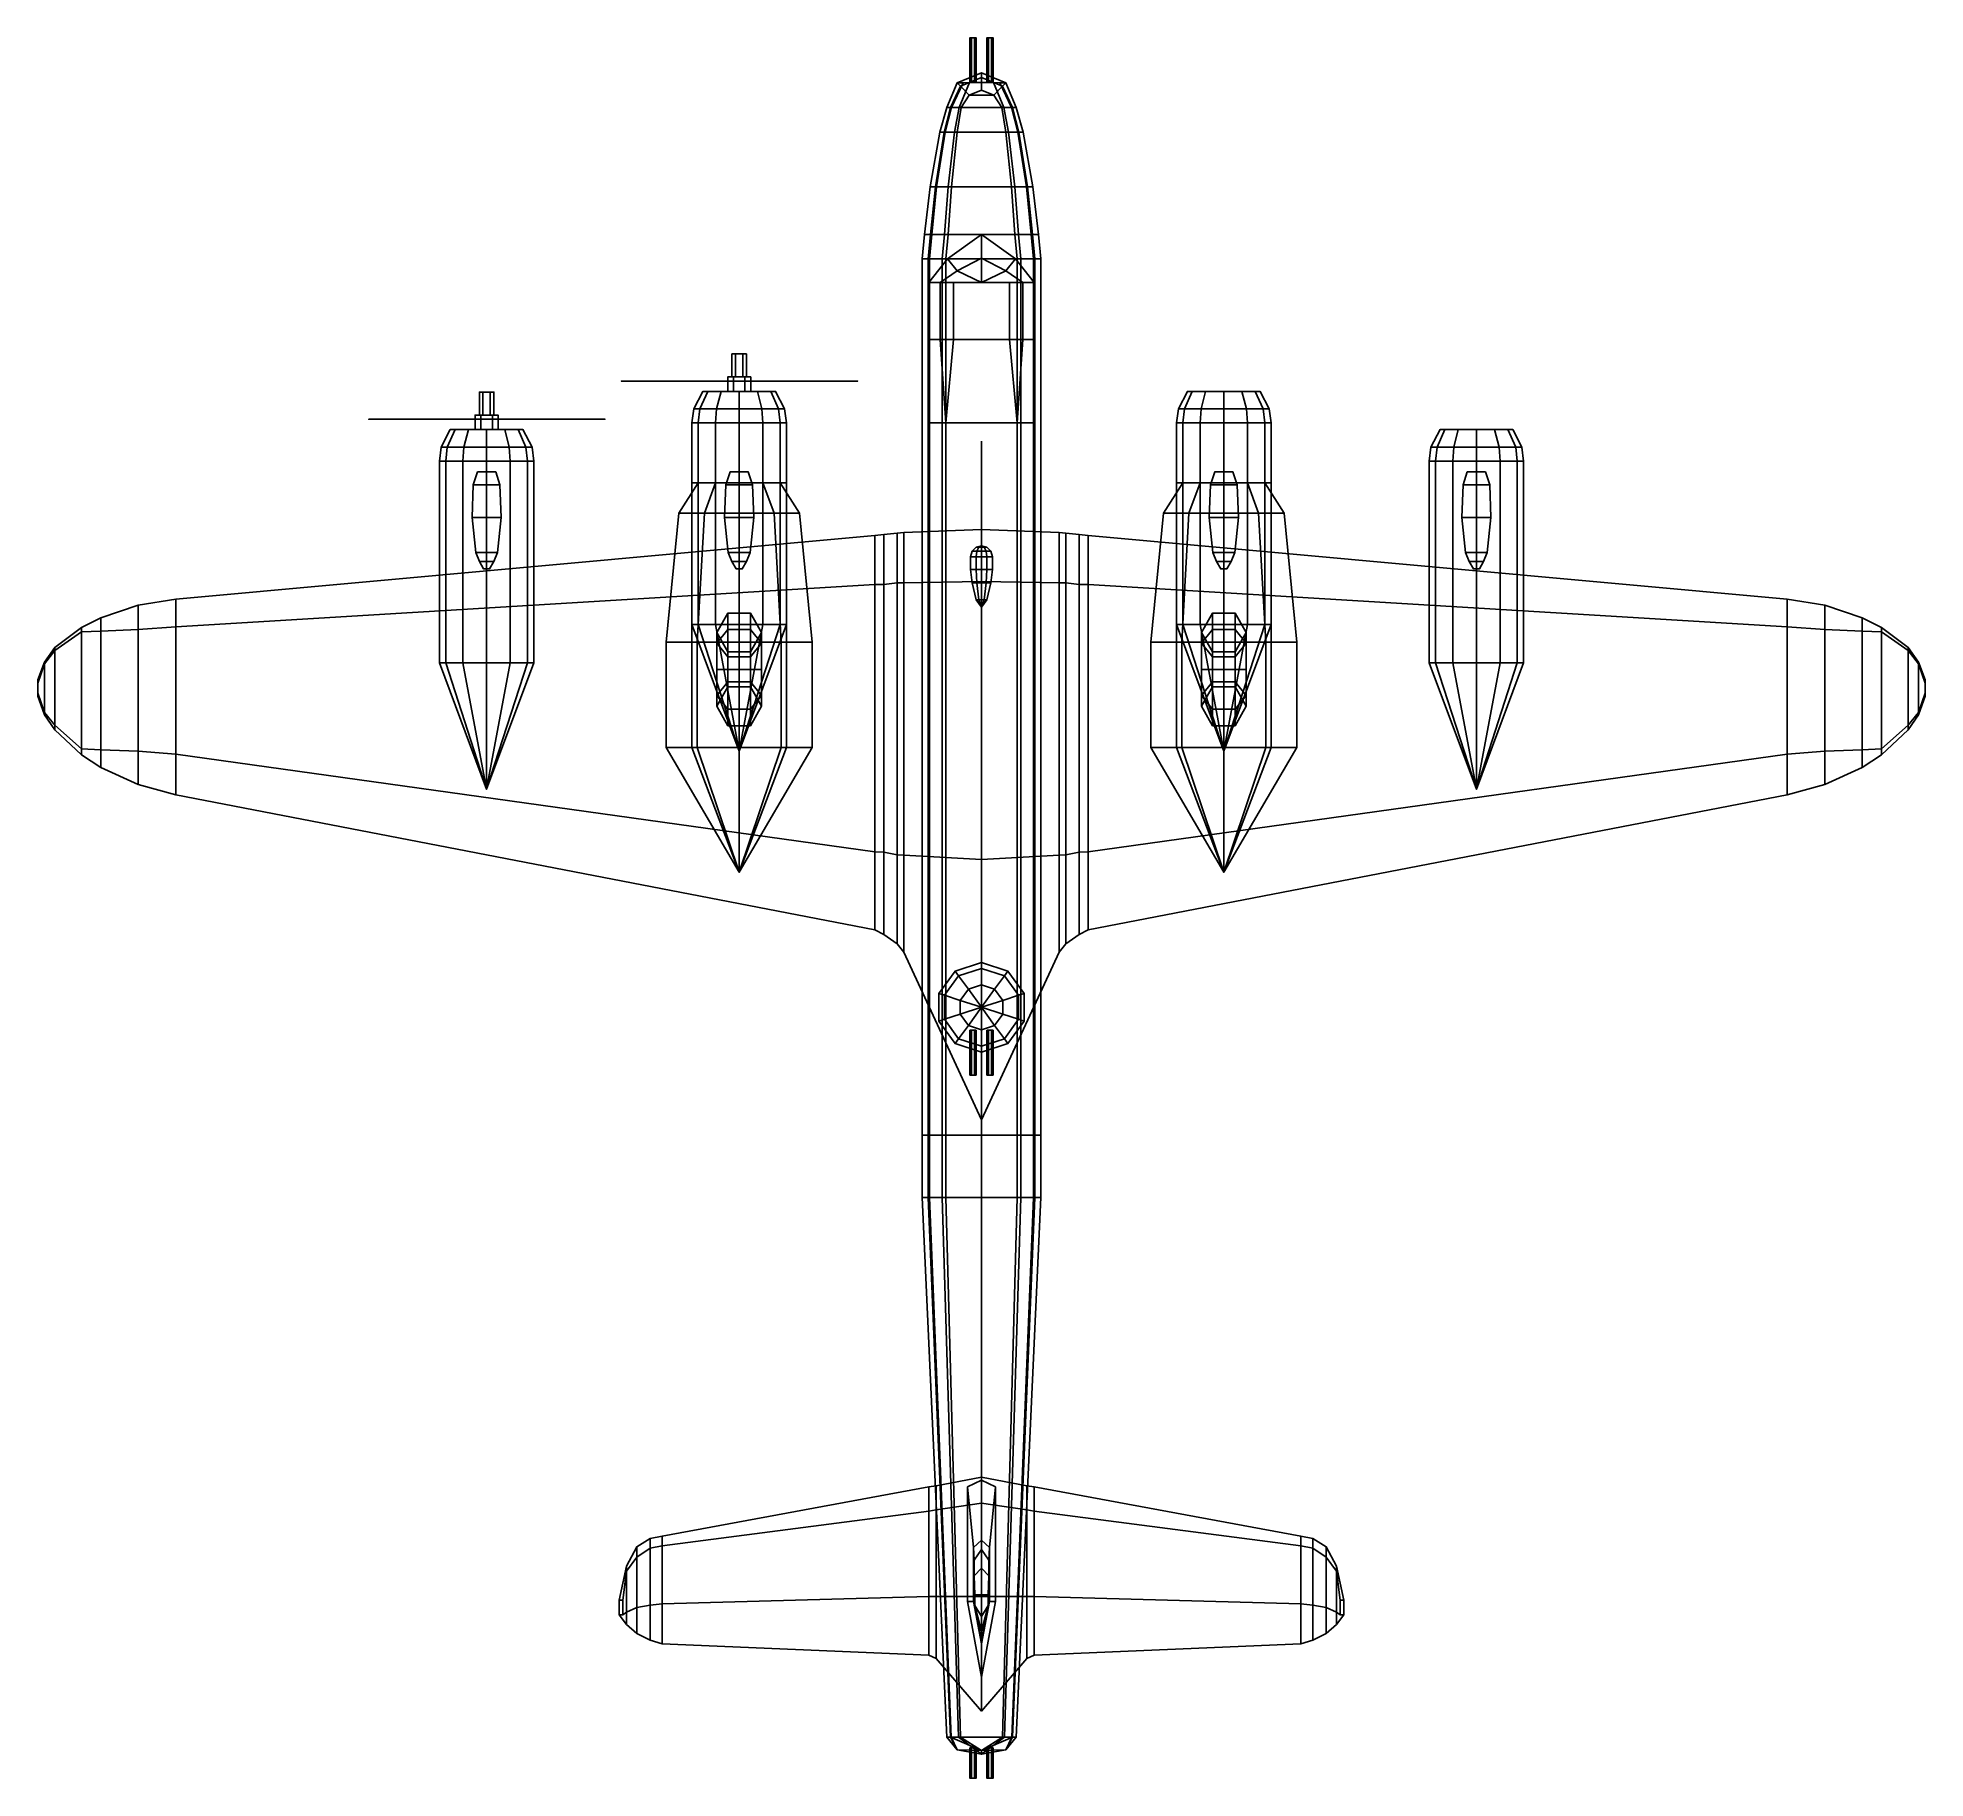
# Model space of a CAD drawing. Header units: millimetres. Extents: x -15.6 to 15.6, y -14.2 to 47.1.
# Drawn here: x -15.58 to 15.58, y -14.17 to 14.57 of the extents above.
import ezdxf

# ---------------------------------------------------------------- set-up
doc = ezdxf.new("R2010")
doc.units = ezdxf.units.MM
for name, color, linetype in [('prop', 1, 'Continuous'), ('wing1', 5, 'Continuous'), ('wing2', 5, 'Continuous')]:
    doc.layers.add(name, color=color, linetype=linetype)

msp = doc.modelspace()

# ---------------------------------------------------------------- linework, layer by layer
for points in [[(-0.165, 14.57, 0.293), (-0.19, 14.57, 0.25), (-0.19, 13.83, 0.25), (-0.165, 13.83, 0.293)], [(-0.19, 14.57, 0.25), (-0.165, 14.57, 0.207), (-0.165, 13.83, 0.207), (-0.19, 13.83, 0.25)], [(-0.09, 14.57, 0.25), (-0.19, 14.57, 0.25), (-0.165, 14.57, 0.293), (-0.115, 14.57, 0.293)], [(-0.115, 14.57, 0.207), (-0.165, 14.57, 0.207), (-0.19, 14.57, 0.25), (-0.09, 14.57, 0.25)], [(-0.115, 14.57, 0.293), (-0.165, 14.57, 0.293), (-0.165, 13.83, 0.293), (-0.115, 13.83, 0.293)], [(-0.165, 14.57, 0.207), (-0.115, 14.57, 0.207), (-0.115, 13.83, 0.207), (-0.165, 13.83, 0.207)], [(-0.09, 14.57, 0.25), (-0.115, 14.57, 0.293), (-0.115, 13.83, 0.293), (-0.09, 13.83, 0.25)], [(-0.115, 14.57, 0.207), (-0.09, 14.57, 0.25), (-0.09, 13.83, 0.25), (-0.115, 13.83, 0.207)], [(0.09, 14.57, 0.25), (0.115, 14.57, 0.207), (0.115, 13.83, 0.207), (0.09, 13.83, 0.25)], [(0.115, 14.57, 0.293), (0.09, 14.57, 0.25), (0.09, 13.83, 0.25), (0.115, 13.83, 0.293)], [(0.165, 14.57, 0.207), (0.115, 14.57, 0.207), (0.09, 14.57, 0.25), (0.19, 14.57, 0.25)], [(0.19, 14.57, 0.25), (0.09, 14.57, 0.25), (0.115, 14.57, 0.293), (0.165, 14.57, 0.293)], [(0.115, 14.57, 0.207), (0.165, 14.57, 0.207), (0.165, 13.83, 0.207), (0.115, 13.83, 0.207)], [(0.165, 14.57, 0.293), (0.115, 14.57, 0.293), (0.115, 13.83, 0.293), (0.165, 13.83, 0.293)], [(0.165, 14.57, 0.207), (0.19, 14.57, 0.25), (0.19, 13.83, 0.25), (0.165, 13.83, 0.207)], [(0.19, 14.57, 0.25), (0.165, 14.57, 0.293), (0.165, 13.83, 0.293), (0.19, 13.83, 0.25)], [(-0.403, 13.823, -0.86), (-0.302, 13.827, -0.95), (-0.498, 13.42, -1.045), (-0.571, 13.42, -0.93)], [(-0.403, 13.823, -0.86), (-0.571, 13.42, -0.93), (-0.571, 13.42, 0.267), (-0.403, 13.823, 0.14)], [(-0.349, 13.769, 0.425), (-0.403, 13.823, 0.14), (-0.571, 13.42, 0.267), (-0.51, 13.42, 0.431)], [(-0.202, 13.622, 0.634), (-0.349, 13.769, 0.425), (-0.51, 13.42, 0.431), (-0.334, 13.42, 0.65)], [(-0.302, 13.827, -0.95), (-0.2, 13.83, -1.04), (-0.371, 13.42, -1.13), (-0.498, 13.42, -1.045)], [(0, 13.99, -0.86), (-0.403, 13.823, -0.86), (-0.403, 13.823, 0.14), (0, 13.99, 0.14)], [(0, 13.83, -1.04), (-0.2, 13.83, -1.04), (-0.403, 13.823, -0.86), (0, 13.99, -0.86)], [(0, 13.914, 0.425), (0, 13.99, 0.14), (-0.403, 13.823, 0.14), (-0.349, 13.769, 0.425)], [(-0.2, 13.83, -1.04), (0.2, 13.83, -1.04), (0.371, 13.42, -1.13), (-0.371, 13.42, -1.13)], [(0, 13.705, 0.634), (0, 13.914, 0.425), (-0.349, 13.769, 0.425), (-0.202, 13.622, 0.634)], [(0.403, 13.823, -0.86), (0, 13.99, -0.86), (0, 13.99, 0.14), (0.403, 13.823, 0.14)], [(0.2, 13.83, -1.04), (0, 13.83, -1.04), (0, 13.99, -0.86), (0.403, 13.823, -0.86)], [(0.349, 13.769, 0.425), (0.403, 13.823, 0.14), (0, 13.99, 0.14), (0, 13.914, 0.425)], [(0.202, 13.622, 0.634), (0.349, 13.769, 0.425), (0, 13.914, 0.425), (0, 13.705, 0.634)], [(0.498, 13.42, -1.045), (0.371, 13.42, -1.13), (0.2, 13.83, -1.04), (0.302, 13.827, -0.95)], [(0.334, 13.42, 0.65), (0.51, 13.42, 0.431), (0.349, 13.769, 0.425), (0.202, 13.622, 0.634)], [(0.571, 13.42, -0.93), (0.498, 13.42, -1.045), (0.302, 13.827, -0.95), (0.403, 13.823, -0.86)], [(0.51, 13.42, 0.431), (0.571, 13.42, 0.267), (0.403, 13.823, 0.14), (0.349, 13.769, 0.425)], [(0.571, 13.42, -0.93), (0.403, 13.823, -0.86), (0.403, 13.823, 0.14), (0.571, 13.42, 0.267)], [(-0.51, 13.42, 0.431), (-0.571, 13.42, 0.267), (-0.687, 13.01, 0.464), (-0.614, 13.01, 0.661)], [(-0.571, 13.42, 0.267), (-0.571, 13.42, -0.93), (-0.687, 13.01, -0.975), (-0.687, 13.01, 0.464)], [(-0.571, 13.42, -0.93), (-0.498, 13.42, -1.045), (-0.599, 13.01, -1.114), (-0.687, 13.01, -0.975)], [(-0.334, 13.42, 0.65), (-0.51, 13.42, 0.431), (-0.614, 13.01, 0.661), (-0.402, 13.01, 0.924)], [(-0.498, 13.42, -1.045), (-0.371, 13.42, -1.13), (-0.446, 13.01, -1.216), (-0.599, 13.01, -1.114)], [(-0.371, 13.42, -1.13), (0.371, 13.42, -1.13), (0.446, 13.01, -1.216), (-0.446, 13.01, -1.216)], [(-0.402, 13.01, 0.924), (0.402, 13.01, 0.924), (0.334, 13.42, 0.65), (-0.334, 13.42, 0.65)], [(-0.334, 13.42, 0.65), (0.334, 13.42, 0.65), (0.202, 13.622, 0.634), (-0.202, 13.622, 0.634)], [(-0.202, 13.622, 0.634), (0.202, 13.622, 0.634), (0, 13.705, 0.634)], [(0.402, 13.01, 0.924), (0.614, 13.01, 0.661), (0.51, 13.42, 0.431), (0.334, 13.42, 0.65)], [(0.599, 13.01, -1.114), (0.446, 13.01, -1.216), (0.371, 13.42, -1.13), (0.498, 13.42, -1.045)], [(0.687, 13.01, -0.975), (0.599, 13.01, -1.114), (0.498, 13.42, -1.045), (0.571, 13.42, -0.93)], [(0.614, 13.01, 0.661), (0.687, 13.01, 0.464), (0.571, 13.42, 0.267), (0.51, 13.42, 0.431)], [(0.687, 13.01, 0.464), (0.687, 13.01, -0.975), (0.571, 13.42, -0.93), (0.571, 13.42, 0.267)], [(-0.614, 13.01, 0.661), (-0.687, 13.01, 0.464), (-0.85, 12.11, 0.73), (-0.76, 12.11, 0.974)], [(-0.687, 13.01, 0.464), (-0.687, 13.01, -0.975), (-0.85, 12.11, -1.052), (-0.85, 12.11, 0.73)], [(-0.687, 13.01, -0.975), (-0.599, 13.01, -1.114), (-0.742, 12.11, -1.223), (-0.85, 12.11, -1.052)], [(-0.402, 13.01, 0.924), (-0.614, 13.01, 0.661), (-0.76, 12.11, 0.974), (-0.497, 12.11, 1.3)], [(-0.599, 13.01, -1.114), (-0.446, 13.01, -1.216), (-0.552, 12.11, -1.35), (-0.742, 12.11, -1.223)], [(-0.446, 13.01, -1.216), (0.446, 13.01, -1.216), (0.552, 12.11, -1.35), (-0.552, 12.11, -1.35)], [(-0.497, 12.11, 1.3), (0.497, 12.11, 1.3), (0.402, 13.01, 0.924), (-0.402, 13.01, 0.924)], [(0.497, 12.11, 1.3), (0.76, 12.11, 0.974), (0.614, 13.01, 0.661), (0.402, 13.01, 0.924)], [(0.742, 12.11, -1.223), (0.552, 12.11, -1.35), (0.446, 13.01, -1.216), (0.599, 13.01, -1.114)], [(0.85, 12.11, -1.052), (0.742, 12.11, -1.223), (0.599, 13.01, -1.114), (0.687, 13.01, -0.975)], [(0.76, 12.11, 0.974), (0.85, 12.11, 0.73), (0.687, 13.01, 0.464), (0.614, 13.01, 0.661)], [(0.85, 12.11, 0.73), (0.85, 12.11, -1.052), (0.687, 13.01, -0.975), (0.687, 13.01, 0.464)], [(-0.76, 12.11, 0.974), (-0.85, 12.11, 0.73), (-0.94, 11.32, 0.95), (-0.84, 11.32, 1.22)], [(-0.85, 12.11, 0.73), (-0.85, 12.11, -1.052), (-0.94, 11.32, -1.02), (-0.94, 11.32, 0.95)], [(-0.85, 12.11, -1.052), (-0.742, 12.11, -1.223), (-0.82, 11.32, -1.21), (-0.94, 11.32, -1.02)], [(-0.497, 12.11, 1.3), (-0.76, 12.11, 0.974), (-0.84, 11.32, 1.22), (-0.55, 11.32, 1.58)], [(-0.742, 12.11, -1.223), (-0.552, 12.11, -1.35), (-0.61, 11.32, -1.35), (-0.82, 11.32, -1.21)], [(-0.552, 12.11, -1.35), (0.552, 12.11, -1.35), (0.61, 11.32, -1.35), (-0.61, 11.32, -1.35)], [(-0.55, 11.32, 1.58), (0.55, 11.32, 1.58), (0.497, 12.11, 1.3), (-0.497, 12.11, 1.3)], [(0.55, 11.32, 1.58), (0.84, 11.32, 1.22), (0.76, 12.11, 0.974), (0.497, 12.11, 1.3)], [(0.82, 11.32, -1.21), (0.61, 11.32, -1.35), (0.552, 12.11, -1.35), (0.742, 12.11, -1.223)], [(0.94, 11.32, -1.02), (0.82, 11.32, -1.21), (0.742, 12.11, -1.223), (0.85, 12.11, -1.052)], [(0.84, 11.32, 1.22), (0.94, 11.32, 0.95), (0.85, 12.11, 0.73), (0.76, 12.11, 0.974)], [(0.94, 11.32, 0.95), (0.94, 11.32, -1.02), (0.85, 12.11, -1.052), (0.85, 12.11, 0.73)], [(-0.84, 11.32, 1.22), (-0.94, 11.32, 0.95), (-0.98, 10.92, 0.95), (-0.88, 10.92, 1.22)], [(-0.94, 11.32, 0.95), (-0.94, 11.32, -1.02), (-0.98, 10.92, -1.02), (-0.98, 10.92, 0.95)], [(-0.94, 11.32, -1.02), (-0.82, 11.32, -1.21), (-0.86, 10.92, -1.21), (-0.98, 10.92, -1.02)], [(-0.55, 11.32, 1.58), (-0.84, 11.32, 1.22), (-0.88, 10.92, 1.22), (-0.59, 10.92, 1.58)], [(-0.82, 11.32, -1.21), (-0.61, 11.32, -1.35), (-0.65, 10.92, -1.35), (-0.86, 10.92, -1.21)], [(0.65, 10.92, -1.35), (-0.65, 10.92, -1.35), (-0.61, 11.32, -1.35), (0.61, 11.32, -1.35)], [(0.55, 11.32, 1.58), (-0.55, 11.32, 1.58), (-0.59, 10.92, 1.58), (0.59, 10.92, 1.58)], [(-0.56, 10.92, 1.58), (-0.4, 10.72, 1.94), (0, 10.93, 1.94), (0, 11.32, 1.58)], [(0, 11.32, 1.58), (0, 10.93, 1.94), (0.4, 10.72, 1.94), (0.56, 10.92, 1.58)], [(0.59, 10.92, 1.58), (0.88, 10.92, 1.22), (0.84, 11.32, 1.22), (0.55, 11.32, 1.58)], [(0.86, 10.92, -1.21), (0.65, 10.92, -1.35), (0.61, 11.32, -1.35), (0.82, 11.32, -1.21)], [(0.98, 10.92, -1.02), (0.86, 10.92, -1.21), (0.82, 11.32, -1.21), (0.94, 11.32, -1.02)], [(0.88, 10.92, 1.22), (0.98, 10.92, 0.95), (0.94, 11.32, 0.95), (0.84, 11.32, 1.22)], [(0.98, 10.92, 0.95), (0.98, 10.92, -1.02), (0.94, 11.32, -1.02), (0.94, 11.32, 0.95)], [(-0.98, 10.92, 0.95), (-0.98, 10.92, -1.02), (-0.98, -3.55, -1.02), (-0.98, -3.55, 0.95)], [(-0.98, 10.92, -1.02), (-0.86, 10.92, -1.21), (-0.86, -3.55, -1.21), (-0.98, -3.55, -1.02)], [(-0.88, 10.92, 1.22), (-0.98, 10.92, 0.95), (-0.98, -4.58, 0.95), (-0.88, -4.58, 1.22)], [(-0.59, 10.92, 1.58), (-0.88, 10.92, 1.22), (-0.88, -4.58, 1.22), (-0.59, -4.58, 1.58)], [(-0.87, 10.53, 1.23), (-0.68, 10.53, 1.94), (-0.4, 10.72, 1.94), (-0.56, 10.92, 1.58)], [(-0.86, 10.92, -1.21), (-0.65, 10.92, -1.35), (-0.65, -3.55, -1.35), (-0.86, -3.55, -1.21)], [(0.65, -3.55, -1.35), (-0.65, -3.55, -1.35), (-0.65, 10.92, -1.35), (0.65, 10.92, -1.35)], [(0.59, 10.92, 1.58), (-0.59, 10.92, 1.58), (-0.59, -4.58, 1.58), (0.59, -4.58, 1.58)], [(-0.4, 10.72, 1.94), (0, 10.53, 2.13), (0, 10.53, 2.13), (0, 10.93, 1.94)], [(0, 10.93, 1.94), (0, 10.53, 2.13), (0, 10.53, 2.13), (0.4, 10.72, 1.94)], [(0.56, 10.92, 1.58), (0.4, 10.72, 1.94), (0.68, 10.53, 1.94), (0.87, 10.53, 1.23)], [(0.59, -4.58, 1.58), (0.88, -4.58, 1.22), (0.88, 10.92, 1.22), (0.59, 10.92, 1.58)], [(0.86, -3.55, -1.21), (0.65, -3.55, -1.35), (0.65, 10.92, -1.35), (0.86, 10.92, -1.21)], [(0.98, -3.55, -1.02), (0.86, -3.55, -1.21), (0.86, 10.92, -1.21), (0.98, 10.92, -1.02)], [(0.88, -4.58, 1.22), (0.98, -4.58, 0.95), (0.98, 10.92, 0.95), (0.88, 10.92, 1.22)], [(0.98, -3.55, 0.95), (0.98, -3.55, -1.02), (0.98, 10.92, -1.02), (0.98, 10.92, 0.95)], [(-0.68, 10.53, 1.94), (-0.46, 10.53, 2.13), (0, 10.53, 2.13), (-0.4, 10.72, 1.94)], [(0.4, 10.72, 1.94), (0, 10.53, 2.13), (0.46, 10.53, 2.13), (0.68, 10.53, 1.94)], [(-0.87, 9.59, 1.23), (-0.68, 9.59, 1.94), (-0.68, 10.53, 1.94), (-0.87, 10.53, 1.23)], [(-0.68, 9.59, 1.94), (-0.46, 9.59, 2.13), (-0.46, 10.53, 2.13), (-0.68, 10.53, 1.94)], [(0.46, 10.53, 2.13), (-0.46, 10.53, 2.13), (-0.46, 9.59, 2.13), (0.46, 9.59, 2.13)], [(0.68, 10.53, 1.94), (0.46, 10.53, 2.13), (0.46, 9.59, 2.13), (0.68, 9.59, 1.94)], [(0.87, 10.53, 1.23), (0.68, 10.53, 1.94), (0.68, 9.59, 1.94), (0.87, 9.59, 1.23)], [(-0.87, 8.21, 1.23), (-0.59, 8.21, 1.58), (-0.68, 9.59, 1.94), (-0.87, 9.59, 1.23)], [(-0.59, 8.21, 1.58), (-0.59, 8.21, 1.58), (-0.46, 9.59, 2.13), (-0.68, 9.59, 1.94)], [(0.46, 9.59, 2.13), (-0.46, 9.59, 2.13), (-0.59, 8.21, 1.58), (0.59, 8.21, 1.58)], [(0.68, 9.59, 1.94), (0.46, 9.59, 2.13), (0.59, 8.21, 1.58)], [(0.87, 9.59, 1.23), (0.68, 9.59, 1.94), (0.59, 8.21, 1.58), (0.87, 8.21, 1.23)], [(0, 7.91, 1.58), (0, 7.69, 1.58), (0, 7.74, 2.96), (0, 7.91, 2.96)], [(0, 7.91, 2.96), (0, 7.74, 2.96), (0, 7.69, 1.58), (0, 7.91, 1.58)], [(0, 7.737, 2.884), (0, -10.39, 5.07), (0, -10.429, 5.1), (0, 7.739, 2.925)], [(0, 7.739, 2.925), (0, -10.429, 5.1), (0, -10.39, 5.07), (0, 7.737, 2.884)], [(-0.156, 6.09, 2.03), (-0.18, 6, 2.03), (-0.09, 6, 2.186), (-0.078, 6.09, 2.165)], [(-0.078, 6.09, 1.895), (-0.09, 6, 1.874), (-0.18, 6, 2.03), (-0.156, 6.09, 2.03)], [(-0.09, 6, 2.186), (-0.18, 6, 2.03), (-0.18, 5.79, 2.03), (-0.09, 5.79, 2.186)], [(-0.18, 6, 2.03), (-0.09, 6, 1.874), (-0.09, 5.79, 1.874), (-0.18, 5.79, 2.03)], [(-0.09, 6.156, 2.03), (-0.156, 6.09, 2.03), (-0.078, 6.09, 2.165), (-0.045, 6.156, 2.108)], [(-0.045, 6.156, 1.952), (-0.078, 6.09, 1.895), (-0.156, 6.09, 2.03), (-0.09, 6.156, 2.03)], [(0, 6.18, 2.03), (-0.09, 6.156, 2.03), (-0.045, 6.156, 2.108), (0, 6.18, 2.03)], [(0, 6.18, 2.03), (-0.045, 6.156, 1.952), (-0.09, 6.156, 2.03), (0, 6.18, 2.03)], [(-0.078, 6.09, 2.165), (-0.09, 6, 2.186), (0.09, 6, 2.186), (0.078, 6.09, 2.165)], [(0.078, 6.09, 1.895), (0.09, 6, 1.874), (-0.09, 6, 1.874), (-0.078, 6.09, 1.895)], [(0.09, 6, 2.186), (-0.09, 6, 2.186), (-0.09, 5.79, 2.186), (0.09, 5.79, 2.186)], [(-0.09, 6, 1.874), (0.09, 6, 1.874), (0.09, 5.79, 1.874), (-0.09, 5.79, 1.874)], [(-0.045, 6.156, 2.108), (-0.078, 6.09, 2.165), (0.078, 6.09, 2.165), (0.045, 6.156, 2.108)], [(0.045, 6.156, 1.952), (0.078, 6.09, 1.895), (-0.078, 6.09, 1.895), (-0.045, 6.156, 1.952)], [(0, 6.18, 2.03), (-0.045, 6.156, 2.108), (0.045, 6.156, 2.108), (0, 6.18, 2.03)], [(0, 6.18, 2.03), (0.045, 6.156, 1.952), (-0.045, 6.156, 1.952), (0, 6.18, 2.03)], [(0, 6.18, 2.03), (0.045, 6.156, 2.108), (0.09, 6.156, 2.03), (0, 6.18, 2.03)], [(0, 6.18, 2.03), (0.09, 6.156, 2.03), (0.045, 6.156, 1.952), (0, 6.18, 2.03)], [(0, 5.93, 1.88), (0, 5.64, 1.89), (0, 5.64, 1.58), (0, 5.93, 1.58)], [(0, 5.93, 1.58), (0, 5.64, 1.58), (0, 5.64, 1.89), (0, 5.93, 1.88)], [(0.045, 6.156, 2.108), (0.078, 6.09, 2.165), (0.156, 6.09, 2.03), (0.09, 6.156, 2.03)], [(0.09, 6.156, 2.03), (0.156, 6.09, 2.03), (0.078, 6.09, 1.895), (0.045, 6.156, 1.952)], [(0.078, 6.09, 2.165), (0.09, 6, 2.186), (0.18, 6, 2.03), (0.156, 6.09, 2.03)], [(0.156, 6.09, 2.03), (0.18, 6, 2.03), (0.09, 6, 1.874), (0.078, 6.09, 1.895)], [(0.18, 6, 2.03), (0.09, 6, 2.186), (0.09, 5.79, 2.186), (0.18, 5.79, 2.03)], [(0.09, 6, 1.874), (0.18, 6, 2.03), (0.18, 5.79, 2.03), (0.09, 5.79, 1.874)], [(-0.156, 5.57, 2.03), (-0.18, 5.79, 2.03), (-0.09, 5.79, 1.874), (-0.078, 5.57, 1.895)], [(-0.078, 5.57, 2.165), (-0.09, 5.79, 2.186), (-0.18, 5.79, 2.03), (-0.156, 5.57, 2.03)], [(-0.078, 5.57, 1.895), (-0.09, 5.79, 1.874), (0.09, 5.79, 1.874), (0.078, 5.57, 1.895)], [(0.078, 5.57, 2.165), (0.09, 5.79, 2.186), (-0.09, 5.79, 2.186), (-0.078, 5.57, 2.165)], [(0.078, 5.57, 1.895), (0.09, 5.79, 1.874), (0.18, 5.79, 2.03), (0.156, 5.57, 2.03)], [(0.156, 5.57, 2.03), (0.18, 5.79, 2.03), (0.09, 5.79, 2.186), (0.078, 5.57, 2.165)], [(-0.09, 5.29, 2.03), (-0.156, 5.57, 2.03), (-0.078, 5.57, 1.895), (-0.045, 5.29, 1.952)], [(-0.045, 5.29, 2.108), (-0.078, 5.57, 2.165), (-0.156, 5.57, 2.03), (-0.09, 5.29, 2.03)], [(-0.045, 5.29, 1.952), (-0.078, 5.57, 1.895), (0.078, 5.57, 1.895), (0.045, 5.29, 1.952)], [(0.045, 5.29, 2.108), (0.078, 5.57, 2.165), (-0.078, 5.57, 2.165), (-0.045, 5.29, 2.108)], [(0.045, 5.29, 1.952), (0.078, 5.57, 1.895), (0.156, 5.57, 2.03), (0.09, 5.29, 2.03)], [(0.09, 5.29, 2.03), (0.156, 5.57, 2.03), (0.078, 5.57, 2.165), (0.045, 5.29, 2.108)], [(0, 5.17, 2.03), (-0.09, 5.29, 2.03), (-0.045, 5.29, 1.952), (0, 5.17, 2.03)], [(0, 5.17, 2.03), (-0.045, 5.29, 2.108), (-0.09, 5.29, 2.03), (0, 5.17, 2.03)], [(0, 5.17, 2.03), (-0.045, 5.29, 1.952), (0.045, 5.29, 1.952), (0, 5.17, 2.03)], [(0, 5.17, 2.03), (0.045, 5.29, 2.108), (-0.045, 5.29, 2.108), (0, 5.17, 2.03)], [(0, 5.17, 2.03), (0.045, 5.29, 1.952), (0.09, 5.29, 2.03), (0, 5.17, 2.03)], [(0, 5.17, 2.03), (0.09, 5.29, 2.03), (0.045, 5.29, 2.108), (0, 5.17, 2.03)], [(-0.377, -0.922, 1.8), (-0.435, -0.841, 1.43), (-0.704, -1.211, 1.43), (-0.609, -1.242, 1.8)], [(-0.217, -1.141, 2.071), (-0.377, -0.922, 1.8), (-0.609, -1.242, 1.8), (-0.352, -1.326, 2.071)], [(0, -0.799, 1.8), (0, -0.7, 1.43), (-0.435, -0.841, 1.43), (-0.377, -0.922, 1.8)], [(0, -1.07, 2.071), (0, -0.799, 1.8), (-0.377, -0.922, 1.8), (-0.217, -1.141, 2.071)], [(0.377, -0.922, 1.8), (0.435, -0.841, 1.43), (0, -0.7, 1.43), (0, -0.799, 1.8)], [(0.217, -1.141, 2.071), (0.377, -0.922, 1.8), (0, -0.799, 1.8), (0, -1.07, 2.071)], [(0.352, -1.326, 2.071), (0.609, -1.242, 1.8), (0.377, -0.922, 1.8), (0.217, -1.141, 2.071)], [(0.609, -1.242, 1.8), (0.704, -1.211, 1.43), (0.435, -0.841, 1.43), (0.377, -0.922, 1.8)], [(-0.609, -1.242, 1.8), (-0.704, -1.211, 1.43), (-0.704, -1.669, 1.43), (-0.609, -1.638, 1.8)], [(-0.352, -1.326, 2.071), (-0.609, -1.242, 1.8), (-0.609, -1.638, 1.8), (-0.352, -1.554, 2.071)], [(0, -1.44, 2.17), (-0.217, -1.141, 2.071), (-0.352, -1.326, 2.071), (0, -1.44, 2.17)], [(0, -1.44, 2.17), (0, -1.07, 2.071), (-0.217, -1.141, 2.071), (0, -1.44, 2.17)], [(0, -1.44, 2.17), (0.217, -1.141, 2.071), (0, -1.07, 2.071), (0, -1.44, 2.17)], [(0, -1.44, 2.17), (0.352, -1.326, 2.071), (0.217, -1.141, 2.071), (0, -1.44, 2.17)], [(0.352, -1.554, 2.071), (0.609, -1.638, 1.8), (0.609, -1.242, 1.8), (0.352, -1.326, 2.071)], [(0.609, -1.638, 1.8), (0.704, -1.669, 1.43), (0.704, -1.211, 1.43), (0.609, -1.242, 1.8)], [(-0.352, -1.554, 2.071), (-0.609, -1.638, 1.8), (-0.377, -1.958, 1.8), (-0.217, -1.739, 2.071)], [(0, -1.44, 2.17), (-0.352, -1.326, 2.071), (-0.352, -1.554, 2.071), (0, -1.44, 2.17)], [(0, -1.44, 2.17), (-0.352, -1.554, 2.071), (-0.217, -1.739, 2.071), (0, -1.44, 2.17)], [(0, -1.44, 2.17), (-0.217, -1.739, 2.071), (0, -1.81, 2.071), (0, -1.44, 2.17)], [(0, -1.44, 2.17), (0.352, -1.554, 2.071), (0.352, -1.326, 2.071), (0, -1.44, 2.17)], [(0, -1.44, 2.17), (0, -1.81, 2.071), (0.217, -1.739, 2.071), (0, -1.44, 2.17)], [(0, -1.44, 2.17), (0.217, -1.739, 2.071), (0.352, -1.554, 2.071), (0, -1.44, 2.17)], [(0.217, -1.739, 2.071), (0.377, -1.958, 1.8), (0.609, -1.638, 1.8), (0.352, -1.554, 2.071)], [(-0.609, -1.638, 1.8), (-0.704, -1.669, 1.43), (-0.435, -2.039, 1.43), (-0.377, -1.958, 1.8)], [(-0.217, -1.739, 2.071), (-0.377, -1.958, 1.8), (0, -2.081, 1.8), (0, -1.81, 2.071)], [(-0.19, -2.56, 1.8), (-0.165, -2.56, 1.843), (-0.165, -1.82, 1.843), (-0.19, -1.82, 1.8)], [(-0.165, -2.56, 1.757), (-0.19, -2.56, 1.8), (-0.19, -1.82, 1.8), (-0.165, -1.82, 1.757)], [(-0.165, -2.56, 1.843), (-0.115, -2.56, 1.843), (-0.115, -1.82, 1.843), (-0.165, -1.82, 1.843)], [(-0.115, -2.56, 1.757), (-0.165, -2.56, 1.757), (-0.165, -1.82, 1.757), (-0.115, -1.82, 1.757)], [(-0.115, -2.56, 1.843), (-0.09, -2.56, 1.8), (-0.09, -1.82, 1.8), (-0.115, -1.82, 1.843)], [(-0.09, -2.56, 1.8), (-0.115, -2.56, 1.757), (-0.115, -1.82, 1.757), (-0.09, -1.82, 1.8)], [(0, -1.81, 2.071), (0, -2.081, 1.8), (0.377, -1.958, 1.8), (0.217, -1.739, 2.071)], [(0.115, -2.56, 1.757), (0.09, -2.56, 1.8), (0.09, -1.82, 1.8), (0.115, -1.82, 1.757)], [(0.09, -2.56, 1.8), (0.115, -2.56, 1.843), (0.115, -1.82, 1.843), (0.09, -1.82, 1.8)], [(0.165, -2.56, 1.757), (0.115, -2.56, 1.757), (0.115, -1.82, 1.757), (0.165, -1.82, 1.757)], [(0.115, -2.56, 1.843), (0.165, -2.56, 1.843), (0.165, -1.82, 1.843), (0.115, -1.82, 1.843)], [(0.19, -2.56, 1.8), (0.165, -2.56, 1.757), (0.165, -1.82, 1.757), (0.19, -1.82, 1.8)], [(0.165, -2.56, 1.843), (0.19, -2.56, 1.8), (0.19, -1.82, 1.8), (0.165, -1.82, 1.843)], [(0.377, -1.958, 1.8), (0.435, -2.039, 1.43), (0.704, -1.669, 1.43), (0.609, -1.638, 1.8)], [(-0.377, -1.958, 1.8), (-0.435, -2.039, 1.43), (0, -2.18, 1.43), (0, -2.081, 1.8)], [(0, -2.081, 1.8), (0, -2.18, 1.43), (0.435, -2.039, 1.43), (0.377, -1.958, 1.8)], [(-0.115, -2.56, 1.843), (-0.165, -2.56, 1.843), (-0.19, -2.56, 1.8), (-0.09, -2.56, 1.8)], [(-0.09, -2.56, 1.8), (-0.19, -2.56, 1.8), (-0.165, -2.56, 1.757), (-0.115, -2.56, 1.757)], [(0.19, -2.56, 1.8), (0.09, -2.56, 1.8), (0.115, -2.56, 1.757), (0.165, -2.56, 1.757)], [(0.165, -2.56, 1.843), (0.115, -2.56, 1.843), (0.09, -2.56, 1.8), (0.19, -2.56, 1.8)], [(-0.98, -3.55, 0.95), (-0.98, -3.55, -1.02), (-0.98, -4.58, -0.93), (-0.98, -4.58, 0.95)], [(-0.98, -3.55, -1.02), (-0.86, -3.55, -1.21), (-0.86, -4.58, -1.12), (-0.98, -4.58, -0.93)], [(-0.86, -3.55, -1.21), (-0.65, -3.55, -1.35), (-0.65, -4.58, -1.26), (-0.86, -4.58, -1.12)], [(0.65, -4.58, -1.26), (-0.65, -4.58, -1.26), (-0.65, -3.55, -1.35), (0.65, -3.55, -1.35)], [(0.86, -4.58, -1.12), (0.65, -4.58, -1.26), (0.65, -3.55, -1.35), (0.86, -3.55, -1.21)], [(0.98, -4.58, -0.93), (0.86, -4.58, -1.12), (0.86, -3.55, -1.21), (0.98, -3.55, -1.02)], [(0.98, -4.58, 0.95), (0.98, -4.58, -0.93), (0.98, -3.55, -1.02), (0.98, -3.55, 0.95)], [(-0.98, -4.58, 0.95), (-0.98, -4.58, -0.93), (-0.573, -13.49, 0.119), (-0.573, -13.49, 1.212)], [(-0.98, -4.58, -0.93), (-0.86, -4.58, -1.12), (-0.503, -13.49, 0.008), (-0.573, -13.49, 0.119)], [(-0.88, -4.58, 1.22), (-0.98, -4.58, 0.95), (-0.573, -13.49, 1.212), (-0.514, -13.49, 1.37)], [(-0.59, -4.58, 1.58), (-0.88, -4.58, 1.22), (-0.514, -13.49, 1.37), (-0.345, -13.49, 1.58)], [(-0.86, -4.58, -1.12), (-0.65, -4.58, -1.26), (-0.38, -13.49, -0.074), (-0.503, -13.49, 0.008)], [(0.38, -13.49, -0.074), (-0.38, -13.49, -0.074), (-0.65, -4.58, -1.26), (0.65, -4.58, -1.26)], [(0.59, -4.58, 1.58), (-0.59, -4.58, 1.58), (-0.345, -13.49, 1.58), (0.345, -13.49, 1.58)], [(0, -4.6, -1.42), (0, -6.92, -1.12), (0, -6.92, -1.21), (0, -4.6, -1.53)], [(0, -4.6, -1.53), (0, -6.92, -1.21), (0, -6.92, -1.12), (0, -4.6, -1.42)], [(0.345, -13.49, 1.58), (0.514, -13.49, 1.37), (0.88, -4.58, 1.22), (0.59, -4.58, 1.58)], [(0.503, -13.49, 0.008), (0.38, -13.49, -0.074), (0.65, -4.58, -1.26), (0.86, -4.58, -1.12)], [(0.573, -13.49, 0.119), (0.503, -13.49, 0.008), (0.86, -4.58, -1.12), (0.98, -4.58, -0.93)], [(0.514, -13.49, 1.37), (0.573, -13.49, 1.212), (0.98, -4.58, 0.95), (0.88, -4.58, 1.22)], [(0.573, -13.49, 1.212), (0.573, -13.49, 0.119), (0.98, -4.58, -0.93), (0.98, -4.58, 0.95)], [(0, -4.75, -1.23), (0, -4.87, -1.22), (0, -4.87, -1.385), (0, -4.75, -1.401)], [(0, -4.75, -1.401), (0, -4.87, -1.385), (0, -4.87, -1.22), (0, -4.75, -1.23)], [(0, -5.66, -1.283), (0, -5.78, -1.267), (0, -5.78, -1.1), (0, -5.66, -1.11)], [(0, -5.66, -1.11), (0, -5.78, -1.1), (0, -5.78, -1.267), (0, -5.66, -1.283)], [(0, -6.55, -0.99), (0, -6.67, -0.98), (0, -6.67, -1.152), (0, -6.55, -1.168)], [(0, -6.55, -1.168), (0, -6.67, -1.152), (0, -6.67, -0.98), (0, -6.55, -0.99)], [(0, -10.24, 4.82), (0, -9.25, 1.58), (-0.23, -9.36, 1.58), (-0.13, -10.36, 4.82)], [(0.13, -10.36, 4.82), (0.23, -9.36, 1.58), (0, -9.25, 1.58), (0, -10.24, 4.82)], [(-0.23, -9.36, 1.58), (-0.23, -11.25, 1.58), (-0.13, -11.25, 4.82), (-0.13, -10.36, 4.82)], [(0.13, -11.25, 4.82), (0.23, -11.25, 1.58), (0.23, -9.36, 1.58), (0.13, -10.36, 4.82)], [(0, -10.39, 5.07), (0, -10.24, 4.82), (-0.13, -10.36, 4.82), (-0.12, -10.57, 5.07)], [(0.12, -10.57, 5.07), (0.13, -10.36, 4.82), (0, -10.24, 4.82), (0, -10.39, 5.07)], [(-0.13, -10.36, 4.82), (-0.13, -11.25, 4.82), (-0.12, -11.25, 5.07), (-0.12, -10.57, 5.07)], [(0, -10.7, 5.31), (0, -10.39, 5.07), (-0.12, -10.57, 5.07), (-0.12, -10.83, 5.31)], [(-0.12, -10.57, 5.07), (-0.12, -11.25, 5.07), (-0.12, -11.28, 5.31), (-0.12, -10.83, 5.31)], [(0.12, -10.83, 5.31), (0.12, -10.57, 5.07), (0, -10.39, 5.07), (0, -10.7, 5.31)], [(0.12, -11.25, 5.07), (0.13, -11.25, 4.82), (0.13, -10.36, 4.82), (0.12, -10.57, 5.07)], [(0.12, -11.28, 5.31), (0.12, -11.25, 5.07), (0.12, -10.57, 5.07), (0.12, -10.83, 5.31)], [(0, -11.14, 5.47), (0, -10.7, 5.31), (-0.12, -10.83, 5.31), (-0.11, -11.14, 5.43)], [(-0.12, -10.83, 5.31), (-0.12, -11.28, 5.31), (-0.11, -11.32, 5.43), (-0.11, -11.14, 5.43)], [(0.11, -11.14, 5.43), (0.12, -10.83, 5.31), (0, -10.7, 5.31), (0, -11.14, 5.47)], [(0.11, -11.32, 5.43), (0.12, -11.28, 5.31), (0.12, -10.83, 5.31), (0.11, -11.14, 5.43)], [(-0.11, -11.14, 5.43), (-0.11, -11.32, 5.43), (0, -11.5, 5.47), (0, -11.14, 5.47)], [(0, -11.14, 5.47), (0, -11.5, 5.47), (0.11, -11.32, 5.43), (0.11, -11.14, 5.43)], [(-0.13, -11.25, 4.82), (-0.23, -11.25, 1.58), (0, -12.5, 1.58), (0, -11.95, 4.82)], [(-0.12, -11.25, 5.07), (-0.13, -11.25, 4.82), (0, -11.95, 4.82), (0, -11.91, 5.07)], [(-0.12, -11.28, 5.31), (-0.12, -11.25, 5.07), (0, -11.91, 5.07), (0, -11.74, 5.31)], [(-0.11, -11.32, 5.43), (-0.12, -11.28, 5.31), (0, -11.74, 5.31), (0, -11.5, 5.47)], [(0, -11.95, 4.82), (0, -12.5, 1.58), (0.23, -11.25, 1.58), (0.13, -11.25, 4.82)], [(0, -11.74, 5.31), (0, -11.91, 5.07), (0.12, -11.25, 5.07), (0.12, -11.28, 5.31)], [(0, -11.91, 5.07), (0, -11.95, 4.82), (0.13, -11.25, 4.82), (0.12, -11.25, 5.07)], [(0, -11.5, 5.47), (0, -11.74, 5.31), (0.12, -11.28, 5.31), (0.11, -11.32, 5.43)], [(0, -11.79, -0.3), (0, -11.98, -0.26), (0, -12.329, -0.415), (0, -12.29, -0.48)], [(0, -12.29, -0.48), (0, -12.329, -0.415), (0, -11.98, -0.26), (0, -11.79, -0.3)], [(0, -12.29, -0.48), (0, -12.38, -0.33), (0, -12.6, -0.46), (0, -12.52, -0.6)], [(0, -12.52, -0.6), (0, -12.6, -0.46), (0, -12.38, -0.33), (0, -12.29, -0.48)], [(0, -12.487, -0.394), (0, -12.47, -0.21), (0, -12.55, -0.19), (0, -12.6, -0.46)], [(0, -12.6, -0.46), (0, -12.55, -0.19), (0, -12.47, -0.21), (0, -12.487, -0.394)], [(-0.573, -13.49, 0.119), (-0.403, -13.7, 0.16), (-0.403, -13.7, 1.21), (-0.573, -13.49, 1.212)], [(-0.503, -13.49, 0.008), (-0.403, -13.7, 0.16), (-0.403, -13.7, 0.16), (-0.573, -13.49, 0.119)], [(-0.573, -13.49, 1.212), (-0.403, -13.7, 1.21), (-0.514, -13.49, 1.37), (-0.573, -13.49, 1.212)], [(-0.403, -13.7, 1.21), (0, -13.71, 1.46), (-0.514, -13.49, 1.37), (-0.403, -13.7, 1.21)], [(-0.514, -13.49, 1.37), (0, -13.71, 1.46), (-0.345, -13.49, 1.58), (-0.514, -13.49, 1.37)], [(-0.503, -13.49, 0.008), (-0.38, -13.49, -0.074), (0, -13.77, 0.17), (-0.403, -13.7, 0.16)], [(-0.403, -13.7, 0.16), (0, -13.77, 0.17), (0, -13.77, 1.21), (-0.403, -13.7, 1.21)], [(-0.403, -13.7, 1.21), (0, -13.77, 1.21), (0, -13.71, 1.46), (-0.403, -13.7, 1.21)], [(0.38, -13.49, -0.074), (0, -13.77, 0.17), (0, -13.77, 0.17), (-0.38, -13.49, -0.074)], [(-0.345, -13.49, 1.58), (0, -13.71, 1.46), (0.345, -13.49, 1.58), (-0.345, -13.49, 1.58)], [(-0.19, -14.17, 1.05), (-0.165, -14.17, 1.093), (-0.165, -13.67, 1.093), (-0.19, -13.67, 1.05)], [(-0.165, -14.17, 1.007), (-0.19, -14.17, 1.05), (-0.19, -13.67, 1.05), (-0.165, -13.67, 1.007)], [(-0.165, -14.17, 1.093), (-0.115, -14.17, 1.093), (-0.115, -13.67, 1.093), (-0.165, -13.67, 1.093)], [(-0.115, -14.17, 1.007), (-0.165, -14.17, 1.007), (-0.165, -13.67, 1.007), (-0.115, -13.67, 1.007)], [(-0.115, -14.17, 1.093), (-0.09, -14.17, 1.05), (-0.09, -13.67, 1.05), (-0.115, -13.67, 1.093)], [(-0.09, -14.17, 1.05), (-0.115, -14.17, 1.007), (-0.115, -13.67, 1.007), (-0.09, -13.67, 1.05)], [(0.38, -13.49, -0.074), (0.503, -13.49, 0.008), (0.403, -13.7, 0.16), (0, -13.77, 0.17)], [(0.345, -13.49, 1.58), (0, -13.71, 1.46), (0.514, -13.49, 1.37), (0.345, -13.49, 1.58)], [(0.514, -13.49, 1.37), (0, -13.71, 1.46), (0.403, -13.7, 1.21), (0.514, -13.49, 1.37)], [(0, -13.77, 0.17), (0.403, -13.7, 0.16), (0.403, -13.7, 1.21), (0, -13.77, 1.21)], [(0.403, -13.7, 1.21), (0, -13.71, 1.46), (0, -13.77, 1.21), (0.403, -13.7, 1.21)], [(0.115, -14.17, 1.007), (0.09, -14.17, 1.05), (0.09, -13.67, 1.05), (0.115, -13.67, 1.007)], [(0.09, -14.17, 1.05), (0.115, -14.17, 1.093), (0.115, -13.67, 1.093), (0.09, -13.67, 1.05)], [(0.115, -14.17, 1.093), (0.165, -14.17, 1.093), (0.165, -13.67, 1.093), (0.115, -13.67, 1.093)], [(0.165, -14.17, 1.007), (0.115, -14.17, 1.007), (0.115, -13.67, 1.007), (0.165, -13.67, 1.007)], [(0.165, -14.17, 1.093), (0.19, -14.17, 1.05), (0.19, -13.67, 1.05), (0.165, -13.67, 1.093)], [(0.19, -14.17, 1.05), (0.165, -14.17, 1.007), (0.165, -13.67, 1.007), (0.19, -13.67, 1.05)], [(0.403, -13.7, 0.16), (0.573, -13.49, 0.119), (0.573, -13.49, 1.212), (0.403, -13.7, 1.21)], [(0.403, -13.7, 0.16), (0.503, -13.49, 0.008), (0.573, -13.49, 0.119), (0.403, -13.7, 0.16)], [(0.573, -13.49, 1.212), (0.514, -13.49, 1.37), (0.403, -13.7, 1.21), (0.573, -13.49, 1.212)], [(-0.115, -14.17, 1.093), (-0.165, -14.17, 1.093), (-0.19, -14.17, 1.05), (-0.09, -14.17, 1.05)], [(-0.09, -14.17, 1.05), (-0.19, -14.17, 1.05), (-0.165, -14.17, 1.007), (-0.115, -14.17, 1.007)], [(0.165, -14.17, 1.093), (0.115, -14.17, 1.093), (0.09, -14.17, 1.05), (0.19, -14.17, 1.05)], [(0.19, -14.17, 1.05), (0.09, -14.17, 1.05), (0.115, -14.17, 1.007), (0.165, -14.17, 1.007)]]:
    msp.add_3dface(points)
at = {"layer": 'prop'}
for points in [[(-4.06, 9.35, 0.554), (-4.12, 9.35, 0.45), (-4.12, 8.97, 0.45), (-4.06, 8.97, 0.554)], [(-4.12, 9.35, 0.45), (-4.06, 9.35, 0.346), (-4.06, 8.97, 0.346), (-4.12, 8.97, 0.45)], [(-3.94, 9.35, 0.554), (-4.06, 9.35, 0.346), (-4.12, 9.35, 0.45), (-4.06, 9.35, 0.554)], [(-3.94, 9.35, 0.554), (-4.06, 9.35, 0.554), (-4.06, 8.97, 0.554), (-3.94, 8.97, 0.554)], [(-4.06, 9.35, 0.346), (-3.94, 9.35, 0.346), (-3.94, 8.97, 0.346), (-4.06, 8.97, 0.346)], [(-3.88, 9.35, 0.45), (-3.94, 9.35, 0.346), (-4.06, 9.35, 0.346), (-3.94, 9.35, 0.554)], [(-3.88, 9.35, 0.45), (-3.94, 9.35, 0.554), (-3.94, 8.97, 0.554), (-3.88, 8.97, 0.45)], [(-3.94, 9.35, 0.346), (-3.88, 9.35, 0.45), (-3.88, 8.97, 0.45), (-3.94, 8.97, 0.346)], [(-5.906, 8.9, -0.708), (-5.946, 8.9, -0.639), (-5.838, 8.9, -0.507), (-5.738, 8.9, -0.68)], [(-5.738, 8.9, -0.68), (-5.838, 8.9, -0.507), (-5.946, 8.9, -0.639), (-5.906, 8.9, -0.708)], [(-5.401, 8.9, -0.544), (-5.551, 8.9, -0.284), (-5.838, 8.9, -0.507), (-5.738, 8.9, -0.68)], [(-5.738, 8.9, -0.68), (-5.838, 8.9, -0.507), (-5.551, 8.9, -0.284), (-5.401, 8.9, -0.544)], [(-5.401, 8.9, -0.544), (-5.551, 8.9, -0.284), (-5.083, 8.9, -0.014), (-4.933, 8.9, -0.274)], [(-4.933, 8.9, -0.274), (-5.083, 8.9, -0.014), (-5.551, 8.9, -0.284), (-5.401, 8.9, -0.544)], [(-4.933, 8.9, -0.274), (-5.083, 8.9, -0.014), (-4.836, 8.9, 0.118), (-4.696, 8.9, -0.125)], [(-4.696, 8.9, -0.125), (-4.836, 8.9, 0.118), (-5.083, 8.9, -0.014), (-4.933, 8.9, -0.274)], [(-3.995, 8.9, 0.441), (-4.01, 8.9, 0.467), (-4.836, 8.9, 0.118), (-4.696, 8.9, -0.125)], [(-4.696, 8.9, -0.125), (-4.836, 8.9, 0.118), (-4.01, 8.9, 0.467), (-3.995, 8.9, 0.441)], [(-4.095, 8.97, 0.615), (-4.19, 8.97, 0.45), (-4.19, 8.73, 0.45), (-4.095, 8.73, 0.615)], [(-4.19, 8.97, 0.45), (-4.095, 8.97, 0.285), (-4.095, 8.73, 0.285), (-4.19, 8.73, 0.45)], [(-3.81, 8.97, 0.45), (-4.19, 8.97, 0.45), (-4.095, 8.97, 0.615), (-3.905, 8.97, 0.615)], [(-3.905, 8.97, 0.285), (-4.095, 8.97, 0.285), (-4.19, 8.97, 0.45), (-3.81, 8.97, 0.45)], [(-4.15, 8.9, 1.34), (-3.87, 8.9, 1.34), (-3.86, 8.9, 1.62), (-4.16, 8.9, 1.62)], [(-4.16, 8.9, 1.62), (-3.86, 8.9, 1.62), (-3.87, 8.9, 1.34), (-4.15, 8.9, 1.34)], [(-4.16, 8.9, 2.16), (-3.86, 8.9, 2.16), (-3.86, 8.9, 1.62), (-4.16, 8.9, 1.62)], [(-4.16, 8.9, 1.62), (-3.86, 8.9, 1.62), (-3.86, 8.9, 2.16), (-4.16, 8.9, 2.16)], [(-4.16, 8.9, 2.16), (-3.86, 8.9, 2.16), (-3.91, 8.9, 2.52), (-4.11, 8.9, 2.52)], [(-4.11, 8.9, 2.52), (-3.91, 8.9, 2.52), (-3.86, 8.9, 2.16), (-4.16, 8.9, 2.16)], [(-4.15, 8.9, 1.34), (-3.87, 8.9, 1.34), (-3.98, 8.9, 0.45), (-4.01, 8.9, 0.45)], [(-4.01, 8.9, 0.45), (-3.98, 8.9, 0.45), (-3.87, 8.9, 1.34), (-4.15, 8.9, 1.34)], [(-4.05, 8.9, 2.68), (-3.97, 8.9, 2.68), (-3.91, 8.9, 2.52), (-4.11, 8.9, 2.52)], [(-4.11, 8.9, 2.52), (-3.91, 8.9, 2.52), (-3.97, 8.9, 2.68), (-4.05, 8.9, 2.68)], [(-3.905, 8.97, 0.615), (-4.095, 8.97, 0.615), (-4.095, 8.73, 0.615), (-3.905, 8.73, 0.615)], [(-4.095, 8.97, 0.285), (-3.905, 8.97, 0.285), (-3.905, 8.73, 0.285), (-4.095, 8.73, 0.285)], [(-3.995, 8.9, 0.459), (-4.01, 8.9, 0.433), (-3.294, 8.9, -0.108), (-3.154, 8.9, 0.135)], [(-3.154, 8.9, 0.135), (-3.294, 8.9, -0.108), (-4.01, 8.9, 0.433), (-3.995, 8.9, 0.459)], [(-3.81, 8.97, 0.45), (-3.905, 8.97, 0.615), (-3.905, 8.73, 0.615), (-3.81, 8.73, 0.45)], [(-3.905, 8.97, 0.285), (-3.81, 8.97, 0.45), (-3.81, 8.73, 0.45), (-3.905, 8.73, 0.285)], [(-2.907, 8.9, 0.004), (-3.057, 8.9, -0.256), (-3.294, 8.9, -0.108), (-3.154, 8.9, 0.135)], [(-3.154, 8.9, 0.135), (-3.294, 8.9, -0.108), (-3.057, 8.9, -0.256), (-2.907, 8.9, 0.004)], [(-2.439, 8.9, -0.266), (-2.589, 8.9, -0.526), (-3.057, 8.9, -0.256), (-2.907, 8.9, 0.004)], [(-2.907, 8.9, 0.004), (-3.057, 8.9, -0.256), (-2.589, 8.9, -0.526), (-2.439, 8.9, -0.266)], [(-2.439, 8.9, -0.266), (-2.589, 8.9, -0.526), (-2.252, 8.9, -0.663), (-2.152, 8.9, -0.49)], [(-2.152, 8.9, -0.49), (-2.252, 8.9, -0.663), (-2.589, 8.9, -0.526), (-2.439, 8.9, -0.266)], [(-2.044, 8.9, -0.622), (-2.084, 8.9, -0.691), (-2.252, 8.9, -0.663), (-2.152, 8.9, -0.49)], [(-2.152, 8.9, -0.49), (-2.252, 8.9, -0.663), (-2.084, 8.9, -0.691), (-2.044, 8.9, -0.622)], [(-8.23, 8.72, 1.044), (-8.29, 8.72, 0.94), (-8.29, 8.34, 0.94), (-8.23, 8.34, 1.044)], [(-8.29, 8.72, 0.94), (-8.23, 8.72, 0.836), (-8.23, 8.34, 0.836), (-8.29, 8.34, 0.94)], [(-8.11, 8.72, 1.044), (-8.23, 8.72, 0.836), (-8.29, 8.72, 0.94), (-8.23, 8.72, 1.044)], [(-8.11, 8.72, 1.044), (-8.23, 8.72, 1.044), (-8.23, 8.34, 1.044), (-8.11, 8.34, 1.044)], [(-8.23, 8.72, 0.836), (-8.11, 8.72, 0.836), (-8.11, 8.34, 0.836), (-8.23, 8.34, 0.836)], [(-8.05, 8.72, 0.94), (-8.11, 8.72, 0.836), (-8.23, 8.72, 0.836), (-8.11, 8.72, 1.044)], [(-8.05, 8.72, 0.94), (-8.11, 8.72, 1.044), (-8.11, 8.34, 1.044), (-8.05, 8.34, 0.94)], [(-8.11, 8.72, 0.836), (-8.05, 8.72, 0.94), (-8.05, 8.34, 0.94), (-8.11, 8.34, 0.836)], [(-9.908, 8.27, -0.19), (-10.008, 8.27, -0.017), (-10.116, 8.27, -0.149), (-10.076, 8.27, -0.218)], [(-10.076, 8.27, -0.218), (-10.116, 8.27, -0.149), (-10.008, 8.27, -0.017), (-9.908, 8.27, -0.19)], [(-9.908, 8.27, -0.19), (-10.008, 8.27, -0.017), (-9.721, 8.27, 0.206), (-9.571, 8.27, -0.054)], [(-9.571, 8.27, -0.054), (-9.721, 8.27, 0.206), (-10.008, 8.27, -0.017), (-9.908, 8.27, -0.19)], [(-9.103, 8.27, 0.216), (-9.253, 8.27, 0.476), (-9.721, 8.27, 0.206), (-9.571, 8.27, -0.054)], [(-9.571, 8.27, -0.054), (-9.721, 8.27, 0.206), (-9.253, 8.27, 0.476), (-9.103, 8.27, 0.216)], [(-8.866, 8.27, 0.365), (-9.006, 8.27, 0.608), (-9.253, 8.27, 0.476), (-9.103, 8.27, 0.216)], [(-9.103, 8.27, 0.216), (-9.253, 8.27, 0.476), (-9.006, 8.27, 0.608), (-8.866, 8.27, 0.365)], [(-8.866, 8.27, 0.365), (-9.006, 8.27, 0.608), (-8.18, 8.27, 0.957), (-8.165, 8.27, 0.931)], [(-8.165, 8.27, 0.931), (-8.18, 8.27, 0.957), (-9.006, 8.27, 0.608), (-8.866, 8.27, 0.365)], [(-8.265, 8.34, 1.105), (-8.36, 8.34, 0.94), (-8.36, 8.1, 0.94), (-8.265, 8.1, 1.105)], [(-8.36, 8.34, 0.94), (-8.265, 8.34, 0.775), (-8.265, 8.1, 0.775), (-8.36, 8.1, 0.94)], [(-7.98, 8.34, 0.94), (-8.36, 8.34, 0.94), (-8.265, 8.34, 1.105), (-8.075, 8.34, 1.105)], [(-8.075, 8.34, 0.775), (-8.265, 8.34, 0.775), (-8.36, 8.34, 0.94), (-7.98, 8.34, 0.94)], [(-8.33, 8.27, 2.65), (-8.03, 8.27, 2.65), (-8.03, 8.27, 2.11), (-8.33, 8.27, 2.11)], [(-8.33, 8.27, 2.11), (-8.03, 8.27, 2.11), (-8.03, 8.27, 2.65), (-8.33, 8.27, 2.65)], [(-8.33, 8.27, 2.11), (-8.03, 8.27, 2.11), (-8.04, 8.27, 1.83), (-8.32, 8.27, 1.83)], [(-8.32, 8.27, 1.83), (-8.04, 8.27, 1.83), (-8.03, 8.27, 2.11), (-8.33, 8.27, 2.11)], [(-8.33, 8.27, 2.65), (-8.03, 8.27, 2.65), (-8.08, 8.27, 3.01), (-8.28, 8.27, 3.01)], [(-8.28, 8.27, 3.01), (-8.08, 8.27, 3.01), (-8.03, 8.27, 2.65), (-8.33, 8.27, 2.65)], [(-8.18, 8.27, 0.94), (-8.15, 8.27, 0.94), (-8.04, 8.27, 1.83), (-8.32, 8.27, 1.83)], [(-8.32, 8.27, 1.83), (-8.04, 8.27, 1.83), (-8.15, 8.27, 0.94), (-8.18, 8.27, 0.94)], [(-8.22, 8.27, 3.17), (-8.14, 8.27, 3.17), (-8.08, 8.27, 3.01), (-8.28, 8.27, 3.01)], [(-8.28, 8.27, 3.01), (-8.08, 8.27, 3.01), (-8.14, 8.27, 3.17), (-8.22, 8.27, 3.17)], [(-8.075, 8.34, 1.105), (-8.265, 8.34, 1.105), (-8.265, 8.1, 1.105), (-8.075, 8.1, 1.105)], [(-8.265, 8.34, 0.775), (-8.075, 8.34, 0.775), (-8.075, 8.1, 0.775), (-8.265, 8.1, 0.775)], [(-7.324, 8.27, 0.625), (-7.464, 8.27, 0.382), (-8.18, 8.27, 0.923), (-8.165, 8.27, 0.949)], [(-8.165, 8.27, 0.949), (-8.18, 8.27, 0.923), (-7.464, 8.27, 0.382), (-7.324, 8.27, 0.625)], [(-7.98, 8.34, 0.94), (-8.075, 8.34, 1.105), (-8.075, 8.1, 1.105), (-7.98, 8.1, 0.94)], [(-8.075, 8.34, 0.775), (-7.98, 8.34, 0.94), (-7.98, 8.1, 0.94), (-8.075, 8.1, 0.775)], [(-7.324, 8.27, 0.625), (-7.464, 8.27, 0.382), (-7.227, 8.27, 0.234), (-7.077, 8.27, 0.494)], [(-7.077, 8.27, 0.494), (-7.227, 8.27, 0.234), (-7.464, 8.27, 0.382), (-7.324, 8.27, 0.625)], [(-7.077, 8.27, 0.494), (-7.227, 8.27, 0.234), (-6.759, 8.27, -0.036), (-6.609, 8.27, 0.224)], [(-6.609, 8.27, 0.224), (-6.759, 8.27, -0.036), (-7.227, 8.27, 0.234), (-7.077, 8.27, 0.494)], [(-6.322, 8.27, 0), (-6.422, 8.27, -0.173), (-6.759, 8.27, -0.036), (-6.609, 8.27, 0.224)], [(-6.609, 8.27, 0.224), (-6.759, 8.27, -0.036), (-6.422, 8.27, -0.173), (-6.322, 8.27, 0)], [(-6.322, 8.27, 0), (-6.422, 8.27, -0.173), (-6.254, 8.27, -0.201), (-6.214, 8.27, -0.132)], [(-6.214, 8.27, -0.132), (-6.254, 8.27, -0.201), (-6.422, 8.27, -0.173), (-6.322, 8.27, 0)]]:
    msp.add_3dface(points, dxfattribs=at)
at = {"layer": 'wing1'}
for points in [[(-4.65, 8.44, 0.075), (-4.75, 8.44, 0.45), (-4.6, 8.73, 0.45), (-4.52, 8.73, 0.15)], [(-4.75, 8.44, 0.45), (-4.65, 8.44, 0.825), (-4.52, 8.73, 0.75), (-4.6, 8.73, 0.45)], [(-4.375, 8.44, -0.2), (-4.65, 8.44, 0.075), (-4.52, 8.73, 0.15), (-4.3, 8.73, -0.07)], [(-4.65, 8.44, 0.825), (-4.375, 8.44, 1.1), (-4.3, 8.73, 0.97), (-4.52, 8.73, 0.75)], [(-4.6, 8.73, 0.45), (-4, 8.73, 1.05), (-3.7, 8.73, 0.97), (-4.52, 8.73, 0.15)], [(-4.52, 8.73, 0.75), (-4.3, 8.73, 0.97), (-4, 8.73, 1.05), (-4.6, 8.73, 0.45)], [(-4.52, 8.73, 0.15), (-3.7, 8.73, 0.97), (-3.48, 8.73, 0.75), (-4.3, 8.73, -0.07)], [(-4, 8.44, -0.3), (-4.375, 8.44, -0.2), (-4.3, 8.73, -0.07), (-4, 8.73, -0.15)], [(-4.375, 8.44, 1.1), (-4, 8.44, 1.2), (-4, 8.73, 1.05), (-4.3, 8.73, 0.97)], [(-4.3, 8.73, -0.07), (-3.48, 8.73, 0.75), (-3.4, 8.73, 0.45), (-4, 8.73, -0.15)], [(-3.625, 8.44, -0.2), (-4, 8.44, -0.3), (-4, 8.73, -0.15), (-3.7, 8.73, -0.07)], [(-4, 8.44, 1.2), (-3.625, 8.44, 1.1), (-3.7, 8.73, 0.97), (-4, 8.73, 1.05)], [(-4, 8.73, -0.15), (-3.4, 8.73, 0.45), (-3.48, 8.73, 0.15), (-3.7, 8.73, -0.07)], [(-3.35, 8.44, 0.075), (-3.625, 8.44, -0.2), (-3.7, 8.73, -0.07), (-3.48, 8.73, 0.15)], [(-3.625, 8.44, 1.1), (-3.35, 8.44, 0.825), (-3.48, 8.73, 0.75), (-3.7, 8.73, 0.97)], [(-3.25, 8.44, 0.45), (-3.35, 8.44, 0.075), (-3.48, 8.73, 0.15), (-3.4, 8.73, 0.45)], [(-3.35, 8.44, 0.825), (-3.25, 8.44, 0.45), (-3.4, 8.73, 0.45), (-3.48, 8.73, 0.75)], [(-4.675, 8.21, 0.06), (-4.78, 8.21, 0.45), (-4.75, 8.44, 0.45), (-4.65, 8.44, 0.075)], [(-4.78, 8.21, 0.45), (-4.675, 8.21, 0.84), (-4.65, 8.44, 0.825), (-4.75, 8.44, 0.45)], [(-4.39, 8.21, -0.225), (-4.675, 8.21, 0.06), (-4.65, 8.44, 0.075), (-4.375, 8.44, -0.2)], [(-4.675, 8.21, 0.84), (-4.39, 8.21, 1.125), (-4.375, 8.44, 1.1), (-4.65, 8.44, 0.825)], [(-4, 8.21, -0.33), (-4.39, 8.21, -0.225), (-4.375, 8.44, -0.2), (-4, 8.44, -0.3)], [(-4.39, 8.21, 1.125), (-4, 8.21, 1.23), (-4, 8.44, 1.2), (-4.375, 8.44, 1.1)], [(-3.61, 8.21, -0.225), (-4, 8.21, -0.33), (-4, 8.44, -0.3), (-3.625, 8.44, -0.2)], [(-4, 8.21, 1.23), (-3.61, 8.21, 1.125), (-3.625, 8.44, 1.1), (-4, 8.44, 1.2)], [(-3.325, 8.21, 0.06), (-3.61, 8.21, -0.225), (-3.625, 8.44, -0.2), (-3.35, 8.44, 0.075)], [(-3.61, 8.21, 1.125), (-3.325, 8.21, 0.84), (-3.35, 8.44, 0.825), (-3.625, 8.44, 1.1)], [(-3.22, 8.21, 0.45), (-3.325, 8.21, 0.06), (-3.35, 8.44, 0.075), (-3.25, 8.44, 0.45)], [(-3.325, 8.21, 0.84), (-3.22, 8.21, 0.45), (-3.25, 8.44, 0.45), (-3.35, 8.44, 0.825)], [(-4.675, 8.21, 0.84), (-4.78, 8.21, 0.45), (-4.78, 4.88, 0.45), (-4.675, 4.88, 0.84)], [(-4.78, 8.21, 0.45), (-4.675, 8.21, 0.06), (-4.675, 4.88, 0.06), (-4.78, 4.88, 0.45)], [(-4.39, 8.21, 1.125), (-4.675, 8.21, 0.84), (-4.675, 4.88, 0.84), (-4.39, 4.88, 1.125)], [(-4.675, 8.21, 0.06), (-4.39, 8.21, -0.225), (-4.39, 4.88, -0.225), (-4.675, 4.88, 0.06)], [(-4, 8.21, 1.23), (-4.39, 8.21, 1.125), (-4.39, 4.88, 1.125), (-4, 4.88, 1.23)], [(-4.39, 8.21, -0.225), (-4, 8.21, -0.33), (-4, 4.88, -0.33), (-4.39, 4.88, -0.225)], [(-3.61, 8.21, 1.125), (-4, 8.21, 1.23), (-4, 4.88, 1.23), (-3.61, 4.88, 1.125)], [(-4, 8.21, -0.33), (-3.61, 8.21, -0.225), (-3.61, 4.88, -0.225), (-4, 4.88, -0.33)], [(-3.325, 8.21, 0.84), (-3.61, 8.21, 1.125), (-3.61, 4.88, 1.125), (-3.325, 4.88, 0.84)], [(-3.61, 8.21, -0.225), (-3.325, 8.21, 0.06), (-3.325, 4.88, 0.06), (-3.61, 4.88, -0.225)], [(-3.22, 8.21, 0.45), (-3.325, 8.21, 0.84), (-3.325, 4.88, 0.84), (-3.22, 4.88, 0.45)], [(-3.325, 8.21, 0.06), (-3.22, 8.21, 0.45), (-3.22, 4.88, 0.45), (-3.325, 4.88, 0.06)], [(-8.845, 7.58, 0.55), (-8.95, 7.58, 0.94), (-8.92, 7.81, 0.94), (-8.82, 7.81, 0.565)], [(-8.95, 7.58, 0.94), (-8.845, 7.58, 1.33), (-8.82, 7.81, 1.315), (-8.92, 7.81, 0.94)], [(-8.82, 7.81, 0.565), (-8.92, 7.81, 0.94), (-8.77, 8.1, 0.94), (-8.69, 8.1, 0.64)], [(-8.92, 7.81, 0.94), (-8.82, 7.81, 1.315), (-8.69, 8.1, 1.24), (-8.77, 8.1, 0.94)], [(-8.56, 7.58, 0.265), (-8.845, 7.58, 0.55), (-8.82, 7.81, 0.565), (-8.545, 7.81, 0.29)], [(-8.845, 7.58, 1.33), (-8.56, 7.58, 1.615), (-8.545, 7.81, 1.59), (-8.82, 7.81, 1.315)], [(-8.545, 7.81, 0.29), (-8.82, 7.81, 0.565), (-8.69, 8.1, 0.64), (-8.47, 8.1, 0.42)], [(-8.82, 7.81, 1.315), (-8.545, 7.81, 1.59), (-8.47, 8.1, 1.46), (-8.69, 8.1, 1.24)], [(-8.69, 8.1, 1.24), (-8.47, 8.1, 1.46), (-8.17, 8.1, 1.54), (-8.77, 8.1, 0.94)], [(-8.77, 8.1, 0.94), (-8.17, 8.1, 1.54), (-7.87, 8.1, 1.46), (-8.69, 8.1, 0.64)], [(-8.69, 8.1, 0.64), (-7.87, 8.1, 1.46), (-7.65, 8.1, 1.24), (-8.47, 8.1, 0.42)], [(-8.17, 7.58, 0.16), (-8.56, 7.58, 0.265), (-8.545, 7.81, 0.29), (-8.17, 7.81, 0.19)], [(-8.56, 7.58, 1.615), (-8.17, 7.58, 1.72), (-8.17, 7.81, 1.69), (-8.545, 7.81, 1.59)], [(-8.17, 7.81, 0.19), (-8.545, 7.81, 0.29), (-8.47, 8.1, 0.42), (-8.17, 8.1, 0.34)], [(-8.545, 7.81, 1.59), (-8.17, 7.81, 1.69), (-8.17, 8.1, 1.54), (-8.47, 8.1, 1.46)], [(-8.47, 8.1, 0.42), (-7.65, 8.1, 1.24), (-7.57, 8.1, 0.94), (-8.17, 8.1, 0.34)], [(-7.795, 7.81, 0.29), (-8.17, 7.81, 0.19), (-8.17, 8.1, 0.34), (-7.87, 8.1, 0.42)], [(-8.17, 7.81, 1.69), (-7.795, 7.81, 1.59), (-7.87, 8.1, 1.46), (-8.17, 8.1, 1.54)], [(-8.17, 8.1, 0.34), (-7.57, 8.1, 0.94), (-7.65, 8.1, 0.64), (-7.87, 8.1, 0.42)], [(-7.78, 7.58, 0.265), (-8.17, 7.58, 0.16), (-8.17, 7.81, 0.19), (-7.795, 7.81, 0.29)], [(-8.17, 7.58, 1.72), (-7.78, 7.58, 1.615), (-7.795, 7.81, 1.59), (-8.17, 7.81, 1.69)], [(-7.52, 7.81, 0.565), (-7.795, 7.81, 0.29), (-7.87, 8.1, 0.42), (-7.65, 8.1, 0.64)], [(-7.795, 7.81, 1.59), (-7.52, 7.81, 1.315), (-7.65, 8.1, 1.24), (-7.87, 8.1, 1.46)], [(-7.495, 7.58, 0.55), (-7.78, 7.58, 0.265), (-7.795, 7.81, 0.29), (-7.52, 7.81, 0.565)], [(-7.78, 7.58, 1.615), (-7.495, 7.58, 1.33), (-7.52, 7.81, 1.315), (-7.795, 7.81, 1.59)], [(-7.42, 7.81, 0.94), (-7.52, 7.81, 0.565), (-7.65, 8.1, 0.64), (-7.57, 8.1, 0.94)], [(-7.52, 7.81, 1.315), (-7.42, 7.81, 0.94), (-7.57, 8.1, 0.94), (-7.65, 8.1, 1.24)], [(-7.39, 7.58, 0.94), (-7.495, 7.58, 0.55), (-7.52, 7.81, 0.565), (-7.42, 7.81, 0.94)], [(-7.495, 7.58, 1.33), (-7.39, 7.58, 0.94), (-7.42, 7.81, 0.94), (-7.52, 7.81, 1.315)], [(-8.845, 7.58, 1.33), (-8.95, 7.58, 0.94), (-8.95, 4.25, 0.94), (-8.845, 4.25, 1.33)], [(-8.95, 7.58, 0.94), (-8.845, 7.58, 0.55), (-8.845, 4.25, 0.55), (-8.95, 4.25, 0.94)], [(-8.56, 7.58, 1.615), (-8.845, 7.58, 1.33), (-8.845, 4.25, 1.33), (-8.56, 4.25, 1.615)], [(-8.845, 7.58, 0.55), (-8.56, 7.58, 0.265), (-8.56, 4.25, 0.265), (-8.845, 4.25, 0.55)], [(-8.17, 7.58, 1.72), (-8.56, 7.58, 1.615), (-8.56, 4.25, 1.615), (-8.17, 4.25, 1.72)], [(-8.56, 7.58, 0.265), (-8.17, 7.58, 0.16), (-8.17, 4.25, 0.16), (-8.56, 4.25, 0.265)], [(-7.78, 7.58, 1.615), (-8.17, 7.58, 1.72), (-8.17, 4.25, 1.72), (-7.78, 4.25, 1.615)], [(-8.17, 7.58, 0.16), (-7.78, 7.58, 0.265), (-7.78, 4.25, 0.265), (-8.17, 4.25, 0.16)], [(-7.495, 7.58, 1.33), (-7.78, 7.58, 1.615), (-7.78, 4.25, 1.615), (-7.495, 4.25, 1.33)], [(-7.78, 7.58, 0.265), (-7.495, 7.58, 0.55), (-7.495, 4.25, 0.55), (-7.78, 4.25, 0.265)], [(-7.39, 7.58, 0.94), (-7.495, 7.58, 1.33), (-7.495, 4.25, 1.33), (-7.39, 4.25, 0.94)], [(-7.495, 7.58, 0.55), (-7.39, 7.58, 0.94), (-7.39, 4.25, 0.94), (-7.495, 4.25, 0.55)], [(-8.41, 6.65, 1.97), (-8.17, 6.65, 1.98), (-8.17, 7.19, 1.98), (-8.39, 7.19, 1.97)], [(-8.39, 7.19, 1.66), (-8.41, 6.65, 1.65), (-8.41, 6.65, 1.97), (-8.39, 7.19, 1.97)], [(-8.39, 7.19, 1.97), (-8.17, 7.19, 1.98), (-8.17, 7.4, 1.98), (-8.32, 7.4, 1.97)], [(-8.32, 7.4, 1.67), (-8.39, 7.19, 1.66), (-8.39, 7.19, 1.97), (-8.32, 7.4, 1.97)], [(-8.32, 7.4, 1.97), (-8.17, 7.4, 1.98), (-8.17, 7.4, 1.72), (-8.32, 7.4, 1.67)], [(-8.17, 7.4, 1.98), (-8.02, 7.4, 1.97), (-8.02, 7.4, 1.67), (-8.17, 7.4, 1.72)], [(-8.17, 7.19, 1.98), (-7.95, 7.19, 1.97), (-8.02, 7.4, 1.97), (-8.17, 7.4, 1.98)], [(-8.17, 6.65, 1.98), (-7.93, 6.65, 1.97), (-7.95, 7.19, 1.97), (-8.17, 7.19, 1.98)], [(-8.02, 7.4, 1.97), (-7.95, 7.19, 1.97), (-7.95, 7.19, 1.66), (-8.02, 7.4, 1.67)], [(-7.95, 7.19, 1.97), (-7.93, 6.65, 1.97), (-7.93, 6.65, 1.65), (-7.95, 7.19, 1.66)], [(-4.575, 6.72, -0.546), (-4.996, 6.72, -0.125), (-4.675, 7.22, 0.06), (-4.39, 7.22, -0.225)], [(-4.996, 6.72, -0.125), (-4.78, 6.72, 0.45), (-4.78, 7.22, 0.45), (-4.675, 7.22, 0.06)], [(-4, 6.72, -0.7), (-4.575, 6.72, -0.546), (-4.39, 7.22, -0.225), (-4, 7.22, -0.33)], [(-4.22, 7.19, 1.17), (-4.24, 6.65, 1.16), (-4.24, 6.65, 1.48), (-4.22, 7.19, 1.48)], [(-4.24, 6.65, 1.48), (-4, 6.65, 1.49), (-4, 7.19, 1.49), (-4.22, 7.19, 1.48)], [(-4.15, 7.4, 1.18), (-4.22, 7.19, 1.17), (-4.22, 7.19, 1.48), (-4.15, 7.4, 1.48)], [(-4.22, 7.19, 1.48), (-4, 7.19, 1.49), (-4, 7.4, 1.49), (-4.15, 7.4, 1.48)], [(-4.15, 7.4, 1.48), (-4, 7.4, 1.49), (-4, 7.4, 1.23), (-4.15, 7.4, 1.18)], [(-4, 7.4, 1.49), (-3.85, 7.4, 1.48), (-3.85, 7.4, 1.18), (-4, 7.4, 1.23)], [(-4, 7.19, 1.49), (-3.78, 7.19, 1.48), (-3.85, 7.4, 1.48), (-4, 7.4, 1.49)], [(-3.425, 6.72, -0.546), (-4, 6.72, -0.7), (-4, 7.22, -0.33), (-3.61, 7.22, -0.225)], [(-4, 6.65, 1.49), (-3.76, 6.65, 1.48), (-3.78, 7.19, 1.48), (-4, 7.19, 1.49)], [(-3.85, 7.4, 1.48), (-3.78, 7.19, 1.48), (-3.78, 7.19, 1.17), (-3.85, 7.4, 1.18)], [(-3.78, 7.19, 1.48), (-3.76, 6.65, 1.48), (-3.76, 6.65, 1.16), (-3.78, 7.19, 1.17)], [(-3.004, 6.72, -0.125), (-3.425, 6.72, -0.546), (-3.61, 7.22, -0.225), (-3.325, 7.22, 0.06)], [(-3.22, 6.72, 0.45), (-3.004, 6.72, -0.125), (-3.325, 7.22, 0.06), (-3.22, 7.22, 0.45)], [(-8.35, 6.07, 1.88), (-8.17, 6.07, 1.89), (-8.17, 6.65, 1.98), (-8.41, 6.65, 1.97)], [(-8.41, 6.65, 1.65), (-8.35, 6.07, 1.67), (-8.35, 6.07, 1.88), (-8.41, 6.65, 1.97)], [(-8.17, 6.07, 1.89), (-7.99, 6.07, 1.88), (-7.93, 6.65, 1.97), (-8.17, 6.65, 1.98)], [(-7.93, 6.65, 1.97), (-7.99, 6.07, 1.88), (-7.99, 6.07, 1.67), (-7.93, 6.65, 1.65)], [(-4.78, 6.72, 0.45), (-4.996, 6.72, -0.125), (-5.204, 4.59, -0.245), (-4.78, 4.59, 0.45)], [(-4.996, 6.72, -0.125), (-4.575, 6.72, -0.546), (-4.695, 4.59, -0.754), (-5.204, 4.59, -0.245)], [(-4.575, 6.72, -0.546), (-4, 6.72, -0.7), (-4, 4.59, -0.94), (-4.695, 4.59, -0.754)], [(-4.24, 6.65, 1.16), (-4.18, 6.07, 1.18), (-4.18, 6.07, 1.39), (-4.24, 6.65, 1.48)], [(-4.18, 6.07, 1.39), (-4, 6.07, 1.4), (-4, 6.65, 1.49), (-4.24, 6.65, 1.48)], [(-4, 6.72, -0.7), (-3.425, 6.72, -0.546), (-3.305, 4.59, -0.754), (-4, 4.59, -0.94)], [(-4, 6.07, 1.4), (-3.82, 6.07, 1.39), (-3.76, 6.65, 1.48), (-4, 6.65, 1.49)], [(-3.76, 6.65, 1.48), (-3.82, 6.07, 1.39), (-3.82, 6.07, 1.18), (-3.76, 6.65, 1.16)], [(-3.425, 6.72, -0.546), (-3.004, 6.72, -0.125), (-2.796, 4.59, -0.245), (-3.305, 4.59, -0.754)], [(-3.004, 6.72, -0.125), (-3.22, 6.72, 0.45), (-3.22, 4.59, 0.45), (-2.796, 4.59, -0.245)], [(-13.3, 4.84, 1.42), (-1.76, 5.54, 0.95), (-1.76, 6.35, 0.28), (-13.3, 5.3, 1.18)], [(-13.3, 5.3, 1.18), (-1.76, 6.35, 0.28), (-1.76, 5.54, -0.41), (-13.3, 4.84, 0.93)], [(-1.76, 5.54, 0.95), (-1.61, 5.54, 0.95), (-1.61, 6.37, 0.26), (-1.76, 6.35, 0.28)], [(-1.76, 6.35, 0.28), (-1.61, 6.37, 0.26), (-1.61, 5.54, -0.43), (-1.76, 5.54, -0.41)], [(-1.61, 5.54, 0.95), (-1.39, 5.57, 0.94), (-1.39, 6.39, 0.24), (-1.61, 6.37, 0.26)], [(-1.61, 6.37, 0.26), (-1.39, 6.39, 0.24), (-1.39, 5.57, -0.46), (-1.61, 5.54, -0.43)], [(-1.39, 5.57, 0.94), (-1.28, 5.57, 0.94), (-1.28, 6.4, 0.22), (-1.39, 6.39, 0.24)], [(-1.39, 6.39, 0.24), (-1.28, 6.4, 0.22), (-1.28, 5.57, -0.47), (-1.39, 5.57, -0.46)], [(-1.28, 5.57, 0.94), (0, 5.59, 0.94), (0, 6.45, 0.11), (-1.28, 6.4, 0.22)], [(-1.28, 6.4, 0.22), (0, 6.45, 0.11), (0, 5.59, -0.61), (-1.28, 5.57, -0.47)], [(-8.29, 5.92, 1.84), (-8.17, 5.92, 1.85), (-8.17, 6.07, 1.89), (-8.35, 6.07, 1.88)], [(-8.35, 6.07, 1.67), (-8.29, 5.92, 1.68), (-8.29, 5.92, 1.84), (-8.35, 6.07, 1.88)], [(-8.17, 5.92, 1.85), (-8.05, 5.92, 1.84), (-7.99, 6.07, 1.88), (-8.17, 6.07, 1.89)], [(-7.99, 6.07, 1.88), (-8.05, 5.92, 1.84), (-8.05, 5.92, 1.68), (-7.99, 6.07, 1.67)], [(-4.18, 6.07, 1.18), (-4.12, 5.92, 1.19), (-4.12, 5.92, 1.35), (-4.18, 6.07, 1.39)], [(-4.12, 5.92, 1.35), (-4, 5.92, 1.36), (-4, 6.07, 1.4), (-4.18, 6.07, 1.39)], [(-4, 5.92, 1.36), (-3.88, 5.92, 1.35), (-3.82, 6.07, 1.39), (-4, 6.07, 1.4)], [(-3.82, 6.07, 1.39), (-3.88, 5.92, 1.35), (-3.88, 5.92, 1.19), (-3.82, 6.07, 1.18)], [(-8.29, 5.92, 1.68), (-8.22, 5.8, 1.7), (-8.22, 5.8, 1.77), (-8.29, 5.92, 1.84)], [(-8.22, 5.8, 1.77), (-8.17, 5.8, 1.78), (-8.17, 5.92, 1.85), (-8.29, 5.92, 1.84)], [(-8.22, 5.8, 1.7), (-8.17, 5.8, 1.72), (-8.17, 5.8, 1.78), (-8.22, 5.8, 1.77)], [(-8.17, 5.8, 1.78), (-8.12, 5.8, 1.77), (-8.05, 5.92, 1.84), (-8.17, 5.92, 1.85)], [(-8.17, 5.8, 1.72), (-8.12, 5.8, 1.7), (-8.12, 5.8, 1.77), (-8.17, 5.8, 1.78)], [(-8.05, 5.92, 1.84), (-8.12, 5.8, 1.77), (-8.12, 5.8, 1.7), (-8.05, 5.92, 1.68)], [(-4.12, 5.92, 1.19), (-4.05, 5.8, 1.21), (-4.05, 5.8, 1.28), (-4.12, 5.92, 1.35)], [(-4.05, 5.8, 1.28), (-4, 5.8, 1.29), (-4, 5.92, 1.36), (-4.12, 5.92, 1.35)], [(-4.05, 5.8, 1.21), (-4, 5.8, 1.23), (-4, 5.8, 1.29), (-4.05, 5.8, 1.28)], [(-4, 5.8, 1.29), (-3.95, 5.8, 1.28), (-3.88, 5.92, 1.35), (-4, 5.92, 1.36)], [(-4, 5.8, 1.23), (-3.95, 5.8, 1.21), (-3.95, 5.8, 1.28), (-4, 5.8, 1.29)], [(-3.88, 5.92, 1.35), (-3.95, 5.8, 1.28), (-3.95, 5.8, 1.21), (-3.88, 5.92, 1.19)], [(-13.92, 4.8, 1.46), (-13.3, 4.84, 1.42), (-13.3, 5.3, 1.18), (-13.92, 5.2, 1.22)], [(-13.92, 5.2, 1.22), (-13.3, 5.3, 1.18), (-13.3, 4.84, 0.93), (-13.92, 4.8, 1)], [(-13.3, 2.74, 1.42), (-1.76, 1.13, 0.95), (-1.76, 5.54, 0.95), (-13.3, 4.84, 1.42)], [(-1.76, 5.54, -0.41), (-1.76, 1.13, -0.41), (-13.3, 2.74, 0.93), (-13.3, 4.84, 0.93)], [(-1.76, 1.13, 0.95), (-1.61, 1.12, 0.95), (-1.61, 5.54, 0.95), (-1.76, 5.54, 0.95)], [(-1.61, 5.54, -0.43), (-1.61, 1.12, -0.43), (-1.76, 1.13, -0.41), (-1.76, 5.54, -0.41)], [(-1.61, 1.12, 0.95), (-1.39, 1.08, 0.94), (-1.39, 5.57, 0.94), (-1.61, 5.54, 0.95)], [(-1.39, 5.57, -0.46), (-1.39, 1.08, -0.46), (-1.61, 1.12, -0.43), (-1.61, 5.54, -0.43)], [(-1.39, 1.08, 0.94), (-1.28, 1.07, 0.94), (-1.28, 5.57, 0.94), (-1.39, 5.57, 0.94)], [(-1.28, 5.57, -0.47), (-1.28, 1.07, -0.47), (-1.39, 1.08, -0.46), (-1.39, 5.57, -0.46)], [(-1.28, 1.07, 0.94), (0, 1, 0.94), (0, 5.59, 0.94), (-1.28, 5.57, 0.94)], [(0, 5.59, -0.61), (0, 1, -0.61), (-1.28, 1.07, -0.47), (-1.28, 5.57, -0.47)], [(-14.86, 4.76, 1.5), (-14.54, 4.77, 1.49), (-14.54, 4.99, 1.27), (-14.86, 4.83, 1.31)], [(-14.86, 4.83, 1.31), (-14.54, 4.99, 1.27), (-14.54, 4.77, 1.07), (-14.86, 4.76, 1.11)], [(-14.54, 4.77, 1.49), (-13.92, 4.8, 1.46), (-13.92, 5.2, 1.22), (-14.54, 4.99, 1.27)], [(-14.54, 4.99, 1.27), (-13.92, 5.2, 1.22), (-13.92, 4.8, 1), (-14.54, 4.77, 1.07)], [(-4.185, 4.798, -1.128), (-4.37, 4.571, -0.901), (-4.37, 4.75, -0.47), (-4.185, 5.07, -0.47)], [(-3.815, 4.798, -1.128), (-4.185, 4.798, -1.128), (-4.185, 5.07, -0.47), (-3.815, 5.07, -0.47)], [(-3.63, 4.571, -0.901), (-3.815, 4.798, -1.128), (-3.815, 5.07, -0.47), (-3.63, 4.75, -0.47)], [(-15.3, 4.45, 1.5), (-14.86, 4.76, 1.5), (-14.86, 4.83, 1.31), (-15.3, 4.5, 1.35)], [(-15.3, 4.5, 1.35), (-14.86, 4.83, 1.31), (-14.86, 4.76, 1.11), (-15.3, 4.45, 1.22)], [(-15.3, 3.22, 1.5), (-14.86, 2.83, 1.5), (-14.86, 4.76, 1.5), (-15.3, 4.45, 1.5)], [(-14.86, 4.76, 1.11), (-14.86, 2.83, 1.11), (-15.3, 3.22, 1.22), (-15.3, 4.45, 1.22)], [(-14.86, 2.83, 1.5), (-14.54, 2.81, 1.49), (-14.54, 4.77, 1.49), (-14.86, 4.76, 1.5)], [(-14.54, 4.77, 1.07), (-14.54, 2.81, 1.07), (-14.86, 2.83, 1.11), (-14.86, 4.76, 1.11)], [(-14.54, 2.81, 1.49), (-13.92, 2.79, 1.46), (-13.92, 4.8, 1.46), (-14.54, 4.77, 1.49)], [(-13.92, 4.8, 1), (-13.92, 2.79, 1), (-14.54, 2.81, 1.07), (-14.54, 4.77, 1.07)], [(-13.92, 2.79, 1.46), (-13.3, 2.74, 1.42), (-13.3, 4.84, 1.42), (-13.92, 4.8, 1.46)], [(-13.3, 4.84, 0.93), (-13.3, 2.74, 0.93), (-13.92, 2.79, 1), (-13.92, 4.8, 1)], [(-4.675, 4.88, 0.84), (-4.78, 4.88, 0.45), (-4, 2.79, 0.45)], [(-4.78, 4.88, 0.45), (-4.675, 4.88, 0.06), (-4, 2.79, 0.45)], [(-4.39, 4.88, 1.125), (-4.675, 4.88, 0.84), (-4, 2.79, 0.45)], [(-4.675, 4.88, 0.06), (-4.39, 4.88, -0.225), (-4, 2.79, 0.45)], [(-4, 4.88, 1.23), (-4.39, 4.88, 1.125), (-4, 2.79, 0.45)], [(-4.39, 4.88, -0.225), (-4, 4.88, -0.33), (-4, 2.79, 0.45)], [(-4.185, 4.14, -1.4), (-4.37, 4.14, -1.08), (-4.37, 4.571, -0.901), (-4.185, 4.798, -1.128)], [(-4.37, 4.571, -0.901), (-4.185, 4.345, -0.675), (-4.185, 4.43, -0.47), (-4.37, 4.75, -0.47)], [(-3.815, 4.14, -1.4), (-4.185, 4.14, -1.4), (-4.185, 4.798, -1.128), (-3.815, 4.798, -1.128)], [(-3.22, 4.88, 0.45), (-3.325, 4.88, 0.84), (-4, 2.79, 0.45)], [(-3.325, 4.88, 0.84), (-3.61, 4.88, 1.125), (-4, 2.79, 0.45)], [(-3.61, 4.88, 1.125), (-4, 4.88, 1.23), (-4, 2.79, 0.45)], [(-4, 4.88, -0.33), (-3.61, 4.88, -0.225), (-4, 2.79, 0.45)], [(-3.61, 4.88, -0.225), (-3.325, 4.88, 0.06), (-4, 2.79, 0.45)], [(-3.325, 4.88, 0.06), (-3.22, 4.88, 0.45), (-4, 2.79, 0.45)], [(-3.63, 4.14, -1.08), (-3.815, 4.14, -1.4), (-3.815, 4.798, -1.128), (-3.63, 4.571, -0.901)], [(-3.815, 4.345, -0.675), (-3.63, 4.571, -0.901), (-3.63, 4.75, -0.47), (-3.815, 4.43, -0.47)], [(-15.47, 4.23, 1.47), (-15.3, 4.45, 1.5), (-15.3, 4.5, 1.35), (-15.47, 4.26, 1.38)], [(-15.47, 4.26, 1.38), (-15.3, 4.5, 1.35), (-15.3, 4.45, 1.22), (-15.47, 4.23, 1.28)], [(-15.47, 3.43, 1.47), (-15.3, 3.22, 1.5), (-15.3, 4.45, 1.5), (-15.47, 4.23, 1.47)], [(-15.3, 4.45, 1.22), (-15.3, 3.22, 1.22), (-15.47, 3.43, 1.28), (-15.47, 4.23, 1.28)], [(-4.78, 4.59, 0.45), (-5.204, 4.59, -0.245), (-5.204, 2.85, -0.245), (-4.78, 2.85, 0.45)], [(-5.204, 4.59, -0.245), (-4.695, 4.59, -0.754), (-4.695, 2.85, -0.754), (-5.204, 2.85, -0.245)], [(-4.695, 4.59, -0.754), (-4, 4.59, -0.94), (-4, 2.85, -0.94), (-4.695, 2.85, -0.754)], [(-4.37, 4.14, -1.08), (-4.185, 4.14, -0.76), (-4.185, 4.345, -0.675), (-4.37, 4.571, -0.901)], [(-4.185, 4.345, -0.675), (-3.815, 4.345, -0.675), (-3.815, 4.43, -0.47), (-4.185, 4.43, -0.47)], [(-4, 4.59, -0.94), (-3.305, 4.59, -0.754), (-3.305, 2.85, -0.754), (-4, 2.85, -0.94)], [(-3.815, 4.14, -0.76), (-3.63, 4.14, -1.08), (-3.63, 4.571, -0.901), (-3.815, 4.345, -0.675)], [(-3.305, 4.59, -0.754), (-2.796, 4.59, -0.245), (-2.796, 2.85, -0.245), (-3.305, 2.85, -0.754)], [(-2.796, 4.59, -0.245), (-3.22, 4.59, 0.45), (-3.22, 2.85, 0.45), (-2.796, 2.85, -0.245)], [(-15.58, 3.91, 1.45), (-15.47, 4.23, 1.47), (-15.47, 4.26, 1.38), (-15.58, 3.97, 1.4)], [(-15.58, 3.97, 1.4), (-15.47, 4.26, 1.38), (-15.47, 4.23, 1.28), (-15.58, 3.91, 1.37)], [(-15.58, 3.75, 1.45), (-15.47, 3.43, 1.47), (-15.47, 4.23, 1.47), (-15.58, 3.91, 1.45)], [(-15.47, 4.23, 1.28), (-15.47, 3.43, 1.28), (-15.58, 3.75, 1.37), (-15.58, 3.91, 1.37)], [(-8.845, 4.25, 1.33), (-8.95, 4.25, 0.94), (-8.17, 2.16, 0.94)], [(-8.95, 4.25, 0.94), (-8.845, 4.25, 0.55), (-8.17, 2.16, 0.94)], [(-8.56, 4.25, 1.615), (-8.845, 4.25, 1.33), (-8.17, 2.16, 0.94)], [(-8.845, 4.25, 0.55), (-8.56, 4.25, 0.265), (-8.17, 2.16, 0.94)], [(-8.17, 4.25, 1.72), (-8.56, 4.25, 1.615), (-8.17, 2.16, 0.94)], [(-8.56, 4.25, 0.265), (-8.17, 4.25, 0.16), (-8.17, 2.16, 0.94)], [(-7.39, 4.25, 0.94), (-7.495, 4.25, 1.33), (-8.17, 2.16, 0.94)], [(-7.495, 4.25, 1.33), (-7.78, 4.25, 1.615), (-8.17, 2.16, 0.94)], [(-7.78, 4.25, 1.615), (-8.17, 4.25, 1.72), (-8.17, 2.16, 0.94)], [(-8.17, 4.25, 0.16), (-7.78, 4.25, 0.265), (-8.17, 2.16, 0.94)], [(-7.78, 4.25, 0.265), (-7.495, 4.25, 0.55), (-8.17, 2.16, 0.94)], [(-7.495, 4.25, 0.55), (-7.39, 4.25, 0.94), (-8.17, 2.16, 0.94)], [(-4.37, 3.709, -0.901), (-4.185, 3.935, -0.675), (-4.185, 4.14, -0.76), (-4.37, 4.14, -1.08)], [(-4.185, 3.482, -1.128), (-4.37, 3.709, -0.901), (-4.37, 4.14, -1.08), (-4.185, 4.14, -1.4)], [(-4.185, 4.14, -0.76), (-3.815, 4.14, -0.76), (-3.815, 4.345, -0.675), (-4.185, 4.345, -0.675)], [(-4.185, 3.935, -0.675), (-3.815, 3.935, -0.675), (-3.815, 4.14, -0.76), (-4.185, 4.14, -0.76)], [(-3.815, 3.482, -1.128), (-4.185, 3.482, -1.128), (-4.185, 4.14, -1.4), (-3.815, 4.14, -1.4)], [(-3.815, 3.935, -0.675), (-3.63, 3.709, -0.901), (-3.63, 4.14, -1.08), (-3.815, 4.14, -0.76)], [(-3.63, 3.709, -0.901), (-3.815, 3.482, -1.128), (-3.815, 4.14, -1.4), (-3.63, 4.14, -1.08)], [(-15.58, 3.97, 1.4), (-15.58, 3.7, 1.4), (-15.58, 3.75, 1.45), (-15.58, 3.91, 1.45)], [(-15.58, 3.91, 1.37), (-15.58, 3.75, 1.37), (-15.58, 3.7, 1.4), (-15.58, 3.97, 1.4)], [(-15.58, 3.7, 1.4), (-15.47, 3.39, 1.38), (-15.47, 3.43, 1.47), (-15.58, 3.75, 1.45)], [(-15.58, 3.75, 1.37), (-15.47, 3.43, 1.28), (-15.47, 3.39, 1.38), (-15.58, 3.7, 1.4)], [(-4.37, 3.53, -0.47), (-4.185, 3.85, -0.47), (-4.185, 3.935, -0.675), (-4.37, 3.709, -0.901)], [(-4.185, 3.85, -0.47), (-3.815, 3.85, -0.47), (-3.815, 3.935, -0.675), (-4.185, 3.935, -0.675)], [(-3.815, 3.85, -0.47), (-3.63, 3.53, -0.47), (-3.63, 3.709, -0.901), (-3.815, 3.935, -0.675)], [(-15.47, 3.39, 1.38), (-15.3, 3.14, 1.35), (-15.3, 3.22, 1.5), (-15.47, 3.43, 1.47)], [(-15.47, 3.43, 1.28), (-15.3, 3.22, 1.22), (-15.3, 3.14, 1.35), (-15.47, 3.39, 1.38)], [(-4.185, 3.21, -0.47), (-4.37, 3.53, -0.47), (-4.37, 3.709, -0.901), (-4.185, 3.482, -1.128)], [(-3.815, 3.21, -0.47), (-4.185, 3.21, -0.47), (-4.185, 3.482, -1.128), (-3.815, 3.482, -1.128)], [(-3.63, 3.53, -0.47), (-3.815, 3.21, -0.47), (-3.815, 3.482, -1.128), (-3.63, 3.709, -0.901)], [(-15.3, 3.14, 1.35), (-14.86, 2.73, 1.31), (-14.86, 2.83, 1.5), (-15.3, 3.22, 1.5)], [(-15.3, 3.22, 1.22), (-14.86, 2.83, 1.11), (-14.86, 2.73, 1.31), (-15.3, 3.14, 1.35)], [(-14.86, 2.73, 1.31), (-14.54, 2.52, 1.27), (-14.54, 2.81, 1.49), (-14.86, 2.83, 1.5)], [(-14.86, 2.83, 1.11), (-14.54, 2.81, 1.07), (-14.54, 2.52, 1.27), (-14.86, 2.73, 1.31)], [(-14.54, 2.52, 1.27), (-13.92, 2.24, 1.22), (-13.92, 2.79, 1.46), (-14.54, 2.81, 1.49)], [(-14.54, 2.81, 1.07), (-13.92, 2.79, 1), (-13.92, 2.24, 1.22), (-14.54, 2.52, 1.27)], [(-4.78, 2.85, 0.45), (-5.204, 2.85, -0.245), (-4, 0.79, 0.45)], [(-5.204, 2.85, -0.245), (-4.695, 2.85, -0.754), (-4, 0.79, 0.45)], [(-4.695, 2.85, -0.754), (-4, 2.85, -0.94), (-4, 0.79, 0.45)], [(-4, 2.85, -0.94), (-3.305, 2.85, -0.754), (-4, 0.79, 0.45)], [(-3.305, 2.85, -0.754), (-2.796, 2.85, -0.245), (-4, 0.79, 0.45)], [(-2.796, 2.85, -0.245), (-3.22, 2.85, 0.45), (-4, 0.79, 0.45)], [(-13.92, 2.24, 1.22), (-13.3, 2.07, 1.18), (-13.3, 2.74, 1.42), (-13.92, 2.79, 1.46)], [(-13.92, 2.79, 1), (-13.3, 2.74, 0.93), (-13.3, 2.07, 1.18), (-13.92, 2.24, 1.22)], [(-13.3, 2.07, 1.18), (-1.76, -0.16, 0.28), (-1.76, 1.13, 0.95), (-13.3, 2.74, 1.42)], [(-13.3, 2.74, 0.93), (-1.76, 1.13, -0.41), (-1.76, -0.16, 0.28), (-13.3, 2.07, 1.18)], [(-1.76, -0.16, 0.28), (-1.61, -0.24, 0.26), (-1.61, 1.12, 0.95), (-1.76, 1.13, 0.95)], [(-1.76, 1.13, -0.41), (-1.61, 1.12, -0.43), (-1.61, -0.24, 0.26), (-1.76, -0.16, 0.28)], [(-1.61, -0.24, 0.26), (-1.39, -0.39, 0.24), (-1.39, 1.08, 0.94), (-1.61, 1.12, 0.95)], [(-1.61, 1.12, -0.43), (-1.39, 1.08, -0.46), (-1.39, -0.39, 0.24), (-1.61, -0.24, 0.26)], [(-1.39, -0.39, 0.24), (-1.28, -0.53, 0.22), (-1.28, 1.07, 0.94), (-1.39, 1.08, 0.94)], [(-1.39, 1.08, -0.46), (-1.28, 1.07, -0.47), (-1.28, -0.53, 0.22), (-1.39, -0.39, 0.24)], [(-1.28, -0.53, 0.22), (0, -3.3, 0.11), (0, 1, 0.94), (-1.28, 1.07, 0.94)], [(-1.28, 1.07, -0.47), (0, 1, -0.61), (0, -3.3, 0.11), (-1.28, -0.53, 0.22)], [(-0.87, -9.76, 0.59), (-0.75, -9.74, 0.6), (-0.75, -9.34, 0.44), (-0.87, -9.36, 0.44)], [(-0.87, -9.36, 0.44), (-0.75, -9.34, 0.44), (-0.75, -9.74, 0.28), (-0.87, -9.76, 0.29)], [(-0.75, -9.74, 0.6), (0, -9.63, 0.68), (0, -9.2, 0.44), (-0.75, -9.34, 0.44)], [(-0.75, -9.34, 0.44), (0, -9.2, 0.44), (0, -9.63, 0.2), (-0.75, -9.74, 0.28)], [(-5.27, -10.33, 0.56), (-0.87, -9.76, 0.59), (-0.87, -9.36, 0.44), (-5.27, -10.17, 0.44)], [(-5.27, -10.17, 0.44), (-0.87, -9.36, 0.44), (-0.87, -9.76, 0.29), (-5.27, -10.33, 0.32)], [(-0.75, -11.17, 0.6), (0, -11.17, 0.68), (0, -9.63, 0.68), (-0.75, -9.74, 0.6)], [(0, -9.63, 0.2), (0, -11.17, 0.2), (-0.75, -11.17, 0.28), (-0.75, -9.74, 0.28)], [(-5.27, -11.29, 0.56), (-0.87, -11.17, 0.59), (-0.87, -9.76, 0.59), (-5.27, -10.33, 0.56)], [(-0.87, -9.76, 0.29), (-0.87, -11.17, 0.29), (-5.27, -11.29, 0.32), (-5.27, -10.33, 0.32)], [(-0.87, -11.17, 0.59), (-0.75, -11.17, 0.6), (-0.75, -9.74, 0.6), (-0.87, -9.76, 0.59)], [(-0.75, -9.74, 0.28), (-0.75, -11.17, 0.28), (-0.87, -11.17, 0.29), (-0.87, -9.76, 0.29)], [(-5.69, -10.52, 0.53), (-5.47, -10.37, 0.55), (-5.47, -10.21, 0.44), (-5.69, -10.35, 0.44)], [(-5.69, -10.35, 0.44), (-5.47, -10.21, 0.44), (-5.47, -10.37, 0.33), (-5.69, -10.52, 0.35)], [(-5.47, -10.37, 0.55), (-5.27, -10.33, 0.56), (-5.27, -10.17, 0.44), (-5.47, -10.21, 0.44)], [(-5.47, -10.21, 0.44), (-5.27, -10.17, 0.44), (-5.27, -10.33, 0.32), (-5.47, -10.37, 0.33)], [(-5.86, -10.75, 0.5), (-5.69, -10.52, 0.53), (-5.69, -10.35, 0.44), (-5.86, -10.67, 0.44)], [(-5.86, -10.67, 0.44), (-5.69, -10.35, 0.44), (-5.69, -10.52, 0.35), (-5.86, -10.75, 0.38)], [(-5.86, -11.43, 0.5), (-5.69, -11.35, 0.53), (-5.69, -10.52, 0.53), (-5.86, -10.75, 0.5)], [(-5.69, -10.52, 0.35), (-5.69, -11.35, 0.35), (-5.86, -11.43, 0.38), (-5.86, -10.75, 0.38)], [(-5.69, -11.35, 0.53), (-5.47, -11.31, 0.55), (-5.47, -10.37, 0.55), (-5.69, -10.52, 0.53)], [(-5.47, -10.37, 0.33), (-5.47, -11.31, 0.33), (-5.69, -11.35, 0.35), (-5.69, -10.52, 0.35)], [(-5.47, -11.31, 0.55), (-5.27, -11.29, 0.56), (-5.27, -10.33, 0.56), (-5.47, -10.37, 0.55)], [(-5.27, -10.33, 0.32), (-5.27, -11.29, 0.32), (-5.47, -11.31, 0.33), (-5.47, -10.37, 0.33)], [(-5.92, -11.23, 0.49), (-5.86, -10.75, 0.5), (-5.86, -10.67, 0.44), (-5.98, -11.23, 0.44)], [(-5.98, -11.23, 0.44), (-5.86, -10.67, 0.44), (-5.86, -10.75, 0.38), (-5.92, -11.23, 0.39)], [(-5.92, -11.47, 0.49), (-5.86, -11.43, 0.5), (-5.86, -10.75, 0.5), (-5.92, -11.23, 0.49)], [(-5.86, -10.75, 0.38), (-5.86, -11.43, 0.38), (-5.92, -11.47, 0.39), (-5.92, -11.23, 0.39)], [(-5.27, -11.95, 0.44), (-0.87, -12.14, 0.44), (-0.87, -11.17, 0.59), (-5.27, -11.29, 0.56)], [(-5.27, -11.29, 0.32), (-0.87, -11.17, 0.29), (-0.87, -12.14, 0.44), (-5.27, -11.95, 0.44)], [(-0.87, -12.14, 0.44), (-0.75, -12.19, 0.44), (-0.75, -11.17, 0.6), (-0.87, -11.17, 0.59)], [(-0.87, -11.17, 0.29), (-0.75, -11.17, 0.28), (-0.75, -12.19, 0.44), (-0.87, -12.14, 0.44)], [(-0.75, -12.19, 0.44), (0, -13.06, 0.44), (0, -11.17, 0.68), (-0.75, -11.17, 0.6)], [(-0.75, -11.17, 0.28), (0, -11.17, 0.2), (0, -13.06, 0.44), (-0.75, -12.19, 0.44)], [(-5.98, -11.23, 0.44), (-5.98, -11.47, 0.44), (-5.92, -11.47, 0.49), (-5.92, -11.23, 0.49)], [(-5.92, -11.23, 0.39), (-5.92, -11.47, 0.39), (-5.98, -11.47, 0.44), (-5.98, -11.23, 0.44)], [(-5.98, -11.47, 0.44), (-5.86, -11.63, 0.44), (-5.86, -11.43, 0.5), (-5.92, -11.47, 0.49)], [(-5.92, -11.47, 0.39), (-5.86, -11.43, 0.38), (-5.86, -11.63, 0.44), (-5.98, -11.47, 0.44)], [(-5.86, -11.63, 0.44), (-5.69, -11.78, 0.44), (-5.69, -11.35, 0.53), (-5.86, -11.43, 0.5)], [(-5.86, -11.43, 0.38), (-5.69, -11.35, 0.35), (-5.69, -11.78, 0.44), (-5.86, -11.63, 0.44)], [(-5.69, -11.78, 0.44), (-5.47, -11.89, 0.44), (-5.47, -11.31, 0.55), (-5.69, -11.35, 0.53)], [(-5.69, -11.35, 0.35), (-5.47, -11.31, 0.33), (-5.47, -11.89, 0.44), (-5.69, -11.78, 0.44)], [(-5.47, -11.89, 0.44), (-5.27, -11.95, 0.44), (-5.27, -11.29, 0.56), (-5.47, -11.31, 0.55)], [(-5.47, -11.31, 0.33), (-5.27, -11.29, 0.32), (-5.27, -11.95, 0.44), (-5.47, -11.89, 0.44)]]:
    msp.add_3dface(points, dxfattribs=at)
at = {"layer": 'wing2'}
for points in [[(3.35, 8.44, 0.825), (3.25, 8.44, 0.45), (3.4, 8.73, 0.45), (3.48, 8.73, 0.75)], [(3.25, 8.44, 0.45), (3.35, 8.44, 0.075), (3.48, 8.73, 0.15), (3.4, 8.73, 0.45)], [(3.625, 8.44, 1.1), (3.35, 8.44, 0.825), (3.48, 8.73, 0.75), (3.7, 8.73, 0.97)], [(3.35, 8.44, 0.075), (3.625, 8.44, -0.2), (3.7, 8.73, -0.07), (3.48, 8.73, 0.15)], [(4.3, 8.73, -0.07), (3.48, 8.73, 0.75), (3.4, 8.73, 0.45), (4, 8.73, -0.15)], [(4, 8.73, -0.15), (3.4, 8.73, 0.45), (3.48, 8.73, 0.15), (3.7, 8.73, -0.07)], [(4.52, 8.73, 0.15), (3.7, 8.73, 0.97), (3.48, 8.73, 0.75), (4.3, 8.73, -0.07)], [(4, 8.44, 1.2), (3.625, 8.44, 1.1), (3.7, 8.73, 0.97), (4, 8.73, 1.05)], [(3.625, 8.44, -0.2), (4, 8.44, -0.3), (4, 8.73, -0.15), (3.7, 8.73, -0.07)], [(4.6, 8.73, 0.45), (4, 8.73, 1.05), (3.7, 8.73, 0.97), (4.52, 8.73, 0.15)], [(4.52, 8.73, 0.75), (4.3, 8.73, 0.97), (4, 8.73, 1.05), (4.6, 8.73, 0.45)], [(4.375, 8.44, 1.1), (4, 8.44, 1.2), (4, 8.73, 1.05), (4.3, 8.73, 0.97)], [(4, 8.44, -0.3), (4.375, 8.44, -0.2), (4.3, 8.73, -0.07), (4, 8.73, -0.15)], [(4.65, 8.44, 0.825), (4.375, 8.44, 1.1), (4.3, 8.73, 0.97), (4.52, 8.73, 0.75)], [(4.375, 8.44, -0.2), (4.65, 8.44, 0.075), (4.52, 8.73, 0.15), (4.3, 8.73, -0.07)], [(4.75, 8.44, 0.45), (4.65, 8.44, 0.825), (4.52, 8.73, 0.75), (4.6, 8.73, 0.45)], [(4.65, 8.44, 0.075), (4.75, 8.44, 0.45), (4.6, 8.73, 0.45), (4.52, 8.73, 0.15)], [(3.325, 8.21, 0.84), (3.22, 8.21, 0.45), (3.25, 8.44, 0.45), (3.35, 8.44, 0.825)], [(3.22, 8.21, 0.45), (3.325, 8.21, 0.06), (3.35, 8.44, 0.075), (3.25, 8.44, 0.45)], [(3.61, 8.21, 1.125), (3.325, 8.21, 0.84), (3.35, 8.44, 0.825), (3.625, 8.44, 1.1)], [(3.325, 8.21, 0.06), (3.61, 8.21, -0.225), (3.625, 8.44, -0.2), (3.35, 8.44, 0.075)], [(3.61, 8.21, -0.225), (4, 8.21, -0.33), (4, 8.44, -0.3), (3.625, 8.44, -0.2)], [(4, 8.21, 1.23), (3.61, 8.21, 1.125), (3.625, 8.44, 1.1), (4, 8.44, 1.2)], [(4, 8.21, -0.33), (4.39, 8.21, -0.225), (4.375, 8.44, -0.2), (4, 8.44, -0.3)], [(4.39, 8.21, 1.125), (4, 8.21, 1.23), (4, 8.44, 1.2), (4.375, 8.44, 1.1)], [(4.675, 8.21, 0.84), (4.39, 8.21, 1.125), (4.375, 8.44, 1.1), (4.65, 8.44, 0.825)], [(4.39, 8.21, -0.225), (4.675, 8.21, 0.06), (4.65, 8.44, 0.075), (4.375, 8.44, -0.2)], [(4.78, 8.21, 0.45), (4.675, 8.21, 0.84), (4.65, 8.44, 0.825), (4.75, 8.44, 0.45)], [(4.675, 8.21, 0.06), (4.78, 8.21, 0.45), (4.75, 8.44, 0.45), (4.65, 8.44, 0.075)], [(3.325, 8.21, 0.06), (3.22, 8.21, 0.45), (3.22, 4.88, 0.45), (3.325, 4.88, 0.06)], [(3.22, 8.21, 0.45), (3.325, 8.21, 0.84), (3.325, 4.88, 0.84), (3.22, 4.88, 0.45)], [(3.61, 8.21, -0.225), (3.325, 8.21, 0.06), (3.325, 4.88, 0.06), (3.61, 4.88, -0.225)], [(3.325, 8.21, 0.84), (3.61, 8.21, 1.125), (3.61, 4.88, 1.125), (3.325, 4.88, 0.84)], [(4, 8.21, -0.33), (3.61, 8.21, -0.225), (3.61, 4.88, -0.225), (4, 4.88, -0.33)], [(3.61, 8.21, 1.125), (4, 8.21, 1.23), (4, 4.88, 1.23), (3.61, 4.88, 1.125)], [(4.39, 8.21, -0.225), (4, 8.21, -0.33), (4, 4.88, -0.33), (4.39, 4.88, -0.225)], [(4, 8.21, 1.23), (4.39, 8.21, 1.125), (4.39, 4.88, 1.125), (4, 4.88, 1.23)], [(4.675, 8.21, 0.06), (4.39, 8.21, -0.225), (4.39, 4.88, -0.225), (4.675, 4.88, 0.06)], [(4.39, 8.21, 1.125), (4.675, 8.21, 0.84), (4.675, 4.88, 0.84), (4.39, 4.88, 1.125)], [(4.78, 8.21, 0.45), (4.675, 8.21, 0.06), (4.675, 4.88, 0.06), (4.78, 4.88, 0.45)], [(4.675, 8.21, 0.84), (4.78, 8.21, 0.45), (4.78, 4.88, 0.45), (4.675, 4.88, 0.84)], [(7.39, 7.58, 0.94), (7.495, 7.58, 0.55), (7.52, 7.81, 0.565), (7.42, 7.81, 0.94)], [(7.495, 7.58, 1.33), (7.39, 7.58, 0.94), (7.42, 7.81, 0.94), (7.52, 7.81, 1.315)], [(7.52, 7.81, 1.315), (7.42, 7.81, 0.94), (7.57, 8.1, 0.94), (7.65, 8.1, 1.24)], [(7.42, 7.81, 0.94), (7.52, 7.81, 0.565), (7.65, 8.1, 0.64), (7.57, 8.1, 0.94)], [(7.78, 7.58, 1.615), (7.495, 7.58, 1.33), (7.52, 7.81, 1.315), (7.795, 7.81, 1.59)], [(7.495, 7.58, 0.55), (7.78, 7.58, 0.265), (7.795, 7.81, 0.29), (7.52, 7.81, 0.565)], [(7.52, 7.81, 0.565), (7.795, 7.81, 0.29), (7.87, 8.1, 0.42), (7.65, 8.1, 0.64)], [(7.795, 7.81, 1.59), (7.52, 7.81, 1.315), (7.65, 8.1, 1.24), (7.87, 8.1, 1.46)], [(8.47, 8.1, 0.42), (7.65, 8.1, 1.24), (7.57, 8.1, 0.94), (8.17, 8.1, 0.34)], [(8.17, 8.1, 0.34), (7.57, 8.1, 0.94), (7.65, 8.1, 0.64), (7.87, 8.1, 0.42)], [(8.69, 8.1, 0.64), (7.87, 8.1, 1.46), (7.65, 8.1, 1.24), (8.47, 8.1, 0.42)], [(8.17, 7.58, 1.72), (7.78, 7.58, 1.615), (7.795, 7.81, 1.59), (8.17, 7.81, 1.69)], [(7.78, 7.58, 0.265), (8.17, 7.58, 0.16), (8.17, 7.81, 0.19), (7.795, 7.81, 0.29)], [(7.795, 7.81, 0.29), (8.17, 7.81, 0.19), (8.17, 8.1, 0.34), (7.87, 8.1, 0.42)], [(8.17, 7.81, 1.69), (7.795, 7.81, 1.59), (7.87, 8.1, 1.46), (8.17, 8.1, 1.54)], [(8.77, 8.1, 0.94), (8.17, 8.1, 1.54), (7.87, 8.1, 1.46), (8.69, 8.1, 0.64)], [(8.69, 8.1, 1.24), (8.47, 8.1, 1.46), (8.17, 8.1, 1.54), (8.77, 8.1, 0.94)], [(8.17, 7.81, 0.19), (8.545, 7.81, 0.29), (8.47, 8.1, 0.42), (8.17, 8.1, 0.34)], [(8.545, 7.81, 1.59), (8.17, 7.81, 1.69), (8.17, 8.1, 1.54), (8.47, 8.1, 1.46)], [(8.56, 7.58, 1.615), (8.17, 7.58, 1.72), (8.17, 7.81, 1.69), (8.545, 7.81, 1.59)], [(8.17, 7.58, 0.16), (8.56, 7.58, 0.265), (8.545, 7.81, 0.29), (8.17, 7.81, 0.19)], [(8.545, 7.81, 0.29), (8.82, 7.81, 0.565), (8.69, 8.1, 0.64), (8.47, 8.1, 0.42)], [(8.82, 7.81, 1.315), (8.545, 7.81, 1.59), (8.47, 8.1, 1.46), (8.69, 8.1, 1.24)], [(8.845, 7.58, 1.33), (8.56, 7.58, 1.615), (8.545, 7.81, 1.59), (8.82, 7.81, 1.315)], [(8.56, 7.58, 0.265), (8.845, 7.58, 0.55), (8.82, 7.81, 0.565), (8.545, 7.81, 0.29)], [(8.92, 7.81, 0.94), (8.82, 7.81, 1.315), (8.69, 8.1, 1.24), (8.77, 8.1, 0.94)], [(8.82, 7.81, 0.565), (8.92, 7.81, 0.94), (8.77, 8.1, 0.94), (8.69, 8.1, 0.64)], [(8.845, 7.58, 0.55), (8.95, 7.58, 0.94), (8.92, 7.81, 0.94), (8.82, 7.81, 0.565)], [(8.95, 7.58, 0.94), (8.845, 7.58, 1.33), (8.82, 7.81, 1.315), (8.92, 7.81, 0.94)], [(7.39, 7.58, 0.94), (7.495, 7.58, 1.33), (7.495, 4.25, 1.33), (7.39, 4.25, 0.94)], [(7.495, 7.58, 0.55), (7.39, 7.58, 0.94), (7.39, 4.25, 0.94), (7.495, 4.25, 0.55)], [(7.78, 7.58, 0.265), (7.495, 7.58, 0.55), (7.495, 4.25, 0.55), (7.78, 4.25, 0.265)], [(7.495, 7.58, 1.33), (7.78, 7.58, 1.615), (7.78, 4.25, 1.615), (7.495, 4.25, 1.33)], [(8.17, 7.58, 0.16), (7.78, 7.58, 0.265), (7.78, 4.25, 0.265), (8.17, 4.25, 0.16)], [(7.78, 7.58, 1.615), (8.17, 7.58, 1.72), (8.17, 4.25, 1.72), (7.78, 4.25, 1.615)], [(8.56, 7.58, 0.265), (8.17, 7.58, 0.16), (8.17, 4.25, 0.16), (8.56, 4.25, 0.265)], [(8.17, 7.58, 1.72), (8.56, 7.58, 1.615), (8.56, 4.25, 1.615), (8.17, 4.25, 1.72)], [(8.845, 7.58, 0.55), (8.56, 7.58, 0.265), (8.56, 4.25, 0.265), (8.845, 4.25, 0.55)], [(8.56, 7.58, 1.615), (8.845, 7.58, 1.33), (8.845, 4.25, 1.33), (8.56, 4.25, 1.615)], [(8.845, 7.58, 1.33), (8.95, 7.58, 0.94), (8.95, 4.25, 0.94), (8.845, 4.25, 1.33)], [(8.95, 7.58, 0.94), (8.845, 7.58, 0.55), (8.845, 4.25, 0.55), (8.95, 4.25, 0.94)], [(3.004, 6.72, -0.125), (3.425, 6.72, -0.546), (3.61, 7.22, -0.225), (3.325, 7.22, 0.06)], [(3.22, 6.72, 0.45), (3.004, 6.72, -0.125), (3.325, 7.22, 0.06), (3.22, 7.22, 0.45)], [(3.425, 6.72, -0.546), (4, 6.72, -0.7), (4, 7.22, -0.33), (3.61, 7.22, -0.225)], [(4, 6.65, 1.49), (3.76, 6.65, 1.48), (3.78, 7.19, 1.48), (4, 7.19, 1.49)], [(3.78, 7.19, 1.48), (3.76, 6.65, 1.48), (3.76, 6.65, 1.16), (3.78, 7.19, 1.17)], [(4, 7.19, 1.49), (3.78, 7.19, 1.48), (3.85, 7.4, 1.48), (4, 7.4, 1.49)], [(3.85, 7.4, 1.48), (3.78, 7.19, 1.48), (3.78, 7.19, 1.17), (3.85, 7.4, 1.18)], [(4, 7.4, 1.49), (3.85, 7.4, 1.48), (3.85, 7.4, 1.18), (4, 7.4, 1.23)], [(4.22, 7.19, 1.48), (4, 7.19, 1.49), (4, 7.4, 1.49), (4.15, 7.4, 1.48)], [(4.15, 7.4, 1.48), (4, 7.4, 1.49), (4, 7.4, 1.23), (4.15, 7.4, 1.18)], [(4, 6.72, -0.7), (4.575, 6.72, -0.546), (4.39, 7.22, -0.225), (4, 7.22, -0.33)], [(4.24, 6.65, 1.48), (4, 6.65, 1.49), (4, 7.19, 1.49), (4.22, 7.19, 1.48)], [(4.15, 7.4, 1.18), (4.22, 7.19, 1.17), (4.22, 7.19, 1.48), (4.15, 7.4, 1.48)], [(4.22, 7.19, 1.17), (4.24, 6.65, 1.16), (4.24, 6.65, 1.48), (4.22, 7.19, 1.48)], [(4.575, 6.72, -0.546), (4.996, 6.72, -0.125), (4.675, 7.22, 0.06), (4.39, 7.22, -0.225)], [(4.996, 6.72, -0.125), (4.78, 6.72, 0.45), (4.78, 7.22, 0.45), (4.675, 7.22, 0.06)], [(8.17, 6.65, 1.98), (7.93, 6.65, 1.97), (7.95, 7.19, 1.97), (8.17, 7.19, 1.98)], [(7.95, 7.19, 1.97), (7.93, 6.65, 1.97), (7.93, 6.65, 1.65), (7.95, 7.19, 1.66)], [(8.17, 7.19, 1.98), (7.95, 7.19, 1.97), (8.02, 7.4, 1.97), (8.17, 7.4, 1.98)], [(8.02, 7.4, 1.97), (7.95, 7.19, 1.97), (7.95, 7.19, 1.66), (8.02, 7.4, 1.67)], [(8.17, 7.4, 1.98), (8.02, 7.4, 1.97), (8.02, 7.4, 1.67), (8.17, 7.4, 1.72)], [(8.32, 7.4, 1.97), (8.17, 7.4, 1.98), (8.17, 7.4, 1.72), (8.32, 7.4, 1.67)], [(8.39, 7.19, 1.97), (8.17, 7.19, 1.98), (8.17, 7.4, 1.98), (8.32, 7.4, 1.97)], [(8.41, 6.65, 1.97), (8.17, 6.65, 1.98), (8.17, 7.19, 1.98), (8.39, 7.19, 1.97)], [(8.32, 7.4, 1.67), (8.39, 7.19, 1.66), (8.39, 7.19, 1.97), (8.32, 7.4, 1.97)], [(8.39, 7.19, 1.66), (8.41, 6.65, 1.65), (8.41, 6.65, 1.97), (8.39, 7.19, 1.97)], [(3.425, 6.72, -0.546), (3.004, 6.72, -0.125), (2.796, 4.59, -0.245), (3.305, 4.59, -0.754)], [(3.004, 6.72, -0.125), (3.22, 6.72, 0.45), (3.22, 4.59, 0.45), (2.796, 4.59, -0.245)], [(4, 6.72, -0.7), (3.425, 6.72, -0.546), (3.305, 4.59, -0.754), (4, 4.59, -0.94)], [(4, 6.07, 1.4), (3.82, 6.07, 1.39), (3.76, 6.65, 1.48), (4, 6.65, 1.49)], [(3.76, 6.65, 1.48), (3.82, 6.07, 1.39), (3.82, 6.07, 1.18), (3.76, 6.65, 1.16)], [(4.575, 6.72, -0.546), (4, 6.72, -0.7), (4, 4.59, -0.94), (4.695, 4.59, -0.754)], [(4.18, 6.07, 1.39), (4, 6.07, 1.4), (4, 6.65, 1.49), (4.24, 6.65, 1.48)], [(4.24, 6.65, 1.16), (4.18, 6.07, 1.18), (4.18, 6.07, 1.39), (4.24, 6.65, 1.48)], [(4.996, 6.72, -0.125), (4.575, 6.72, -0.546), (4.695, 4.59, -0.754), (5.204, 4.59, -0.245)], [(4.78, 6.72, 0.45), (4.996, 6.72, -0.125), (5.204, 4.59, -0.245), (4.78, 4.59, 0.45)], [(8.17, 6.07, 1.89), (7.99, 6.07, 1.88), (7.93, 6.65, 1.97), (8.17, 6.65, 1.98)], [(7.93, 6.65, 1.97), (7.99, 6.07, 1.88), (7.99, 6.07, 1.67), (7.93, 6.65, 1.65)], [(8.35, 6.07, 1.88), (8.17, 6.07, 1.89), (8.17, 6.65, 1.98), (8.41, 6.65, 1.97)], [(8.41, 6.65, 1.65), (8.35, 6.07, 1.67), (8.35, 6.07, 1.88), (8.41, 6.65, 1.97)], [(1.28, 6.4, 0.22), (0, 6.45, 0.11), (0, 5.59, -0.61), (1.28, 5.57, -0.47)], [(1.28, 5.57, 0.94), (0, 5.59, 0.94), (0, 6.45, 0.11), (1.28, 6.4, 0.22)], [(1.39, 6.39, 0.24), (1.28, 6.4, 0.22), (1.28, 5.57, -0.47), (1.39, 5.57, -0.46)], [(1.39, 5.57, 0.94), (1.28, 5.57, 0.94), (1.28, 6.4, 0.22), (1.39, 6.39, 0.24)], [(1.61, 6.37, 0.26), (1.39, 6.39, 0.24), (1.39, 5.57, -0.46), (1.61, 5.54, -0.43)], [(1.61, 5.54, 0.95), (1.39, 5.57, 0.94), (1.39, 6.39, 0.24), (1.61, 6.37, 0.26)], [(1.76, 6.35, 0.28), (1.61, 6.37, 0.26), (1.61, 5.54, -0.43), (1.76, 5.54, -0.41)], [(1.76, 5.54, 0.95), (1.61, 5.54, 0.95), (1.61, 6.37, 0.26), (1.76, 6.35, 0.28)], [(13.3, 5.3, 1.18), (1.76, 6.35, 0.28), (1.76, 5.54, -0.41), (13.3, 4.84, 0.93)], [(13.3, 4.84, 1.42), (1.76, 5.54, 0.95), (1.76, 6.35, 0.28), (13.3, 5.3, 1.18)], [(4, 5.92, 1.36), (3.88, 5.92, 1.35), (3.82, 6.07, 1.39), (4, 6.07, 1.4)], [(3.82, 6.07, 1.39), (3.88, 5.92, 1.35), (3.88, 5.92, 1.19), (3.82, 6.07, 1.18)], [(4.12, 5.92, 1.35), (4, 5.92, 1.36), (4, 6.07, 1.4), (4.18, 6.07, 1.39)], [(4.18, 6.07, 1.18), (4.12, 5.92, 1.19), (4.12, 5.92, 1.35), (4.18, 6.07, 1.39)], [(8.17, 5.92, 1.85), (8.05, 5.92, 1.84), (7.99, 6.07, 1.88), (8.17, 6.07, 1.89)], [(7.99, 6.07, 1.88), (8.05, 5.92, 1.84), (8.05, 5.92, 1.68), (7.99, 6.07, 1.67)], [(8.29, 5.92, 1.84), (8.17, 5.92, 1.85), (8.17, 6.07, 1.89), (8.35, 6.07, 1.88)], [(8.35, 6.07, 1.67), (8.29, 5.92, 1.68), (8.29, 5.92, 1.84), (8.35, 6.07, 1.88)], [(4, 5.8, 1.29), (3.95, 5.8, 1.28), (3.88, 5.92, 1.35), (4, 5.92, 1.36)], [(3.88, 5.92, 1.35), (3.95, 5.8, 1.28), (3.95, 5.8, 1.21), (3.88, 5.92, 1.19)], [(4, 5.8, 1.23), (3.95, 5.8, 1.21), (3.95, 5.8, 1.28), (4, 5.8, 1.29)], [(4.05, 5.8, 1.28), (4, 5.8, 1.29), (4, 5.92, 1.36), (4.12, 5.92, 1.35)], [(4.05, 5.8, 1.21), (4, 5.8, 1.23), (4, 5.8, 1.29), (4.05, 5.8, 1.28)], [(4.12, 5.92, 1.19), (4.05, 5.8, 1.21), (4.05, 5.8, 1.28), (4.12, 5.92, 1.35)], [(8.17, 5.8, 1.78), (8.12, 5.8, 1.77), (8.05, 5.92, 1.84), (8.17, 5.92, 1.85)], [(8.05, 5.92, 1.84), (8.12, 5.8, 1.77), (8.12, 5.8, 1.7), (8.05, 5.92, 1.68)], [(8.17, 5.8, 1.72), (8.12, 5.8, 1.7), (8.12, 5.8, 1.77), (8.17, 5.8, 1.78)], [(8.22, 5.8, 1.77), (8.17, 5.8, 1.78), (8.17, 5.92, 1.85), (8.29, 5.92, 1.84)], [(8.22, 5.8, 1.7), (8.17, 5.8, 1.72), (8.17, 5.8, 1.78), (8.22, 5.8, 1.77)], [(8.29, 5.92, 1.68), (8.22, 5.8, 1.7), (8.22, 5.8, 1.77), (8.29, 5.92, 1.84)], [(1.28, 1.07, 0.94), (0, 1, 0.94), (0, 5.59, 0.94), (1.28, 5.57, 0.94)], [(0, 5.59, -0.61), (0, 1, -0.61), (1.28, 1.07, -0.47), (1.28, 5.57, -0.47)], [(1.39, 1.08, 0.94), (1.28, 1.07, 0.94), (1.28, 5.57, 0.94), (1.39, 5.57, 0.94)], [(1.28, 5.57, -0.47), (1.28, 1.07, -0.47), (1.39, 1.08, -0.46), (1.39, 5.57, -0.46)], [(1.61, 1.12, 0.95), (1.39, 1.08, 0.94), (1.39, 5.57, 0.94), (1.61, 5.54, 0.95)], [(1.39, 5.57, -0.46), (1.39, 1.08, -0.46), (1.61, 1.12, -0.43), (1.61, 5.54, -0.43)], [(1.76, 1.13, 0.95), (1.61, 1.12, 0.95), (1.61, 5.54, 0.95), (1.76, 5.54, 0.95)], [(1.61, 5.54, -0.43), (1.61, 1.12, -0.43), (1.76, 1.13, -0.41), (1.76, 5.54, -0.41)], [(1.76, 5.54, -0.41), (1.76, 1.13, -0.41), (13.3, 2.74, 0.93), (13.3, 4.84, 0.93)], [(13.3, 2.74, 1.42), (1.76, 1.13, 0.95), (1.76, 5.54, 0.95), (13.3, 4.84, 1.42)], [(13.92, 5.2, 1.22), (13.3, 5.3, 1.18), (13.3, 4.84, 0.93), (13.92, 4.8, 1)], [(13.92, 4.8, 1.46), (13.3, 4.84, 1.42), (13.3, 5.3, 1.18), (13.92, 5.2, 1.22)], [(3.63, 4.571, -0.901), (3.815, 4.798, -1.128), (3.815, 5.07, -0.47), (3.63, 4.75, -0.47)], [(3.815, 4.798, -1.128), (4.185, 4.798, -1.128), (4.185, 5.07, -0.47), (3.815, 5.07, -0.47)], [(4.185, 4.798, -1.128), (4.37, 4.571, -0.901), (4.37, 4.75, -0.47), (4.185, 5.07, -0.47)], [(14.54, 4.99, 1.27), (13.92, 5.2, 1.22), (13.92, 4.8, 1), (14.54, 4.77, 1.07)], [(14.54, 4.77, 1.49), (13.92, 4.8, 1.46), (13.92, 5.2, 1.22), (14.54, 4.99, 1.27)], [(14.86, 4.83, 1.31), (14.54, 4.99, 1.27), (14.54, 4.77, 1.07), (14.86, 4.76, 1.11)], [(14.86, 4.76, 1.5), (14.54, 4.77, 1.49), (14.54, 4.99, 1.27), (14.86, 4.83, 1.31)], [(3.325, 4.88, 0.06), (3.22, 4.88, 0.45), (4, 2.79, 0.45)], [(3.22, 4.88, 0.45), (3.325, 4.88, 0.84), (4, 2.79, 0.45)], [(3.325, 4.88, 0.84), (3.61, 4.88, 1.125), (4, 2.79, 0.45)], [(3.61, 4.88, -0.225), (3.325, 4.88, 0.06), (4, 2.79, 0.45)], [(3.61, 4.88, 1.125), (4, 4.88, 1.23), (4, 2.79, 0.45)], [(4, 4.88, -0.33), (3.61, 4.88, -0.225), (4, 2.79, 0.45)], [(3.63, 4.14, -1.08), (3.815, 4.14, -1.4), (3.815, 4.798, -1.128), (3.63, 4.571, -0.901)], [(3.815, 4.345, -0.675), (3.63, 4.571, -0.901), (3.63, 4.75, -0.47), (3.815, 4.43, -0.47)], [(3.815, 4.14, -1.4), (4.185, 4.14, -1.4), (4.185, 4.798, -1.128), (3.815, 4.798, -1.128)], [(4.39, 4.88, 1.125), (4.675, 4.88, 0.84), (4, 2.79, 0.45)], [(4, 4.88, 1.23), (4.39, 4.88, 1.125), (4, 2.79, 0.45)], [(4.39, 4.88, -0.225), (4, 4.88, -0.33), (4, 2.79, 0.45)], [(4.675, 4.88, 0.06), (4.39, 4.88, -0.225), (4, 2.79, 0.45)], [(4.78, 4.88, 0.45), (4.675, 4.88, 0.06), (4, 2.79, 0.45)], [(4.675, 4.88, 0.84), (4.78, 4.88, 0.45), (4, 2.79, 0.45)], [(4.185, 4.14, -1.4), (4.37, 4.14, -1.08), (4.37, 4.571, -0.901), (4.185, 4.798, -1.128)], [(4.37, 4.571, -0.901), (4.185, 4.345, -0.675), (4.185, 4.43, -0.47), (4.37, 4.75, -0.47)], [(13.3, 4.84, 0.93), (13.3, 2.74, 0.93), (13.92, 2.79, 1), (13.92, 4.8, 1)], [(13.92, 2.79, 1.46), (13.3, 2.74, 1.42), (13.3, 4.84, 1.42), (13.92, 4.8, 1.46)], [(13.92, 4.8, 1), (13.92, 2.79, 1), (14.54, 2.81, 1.07), (14.54, 4.77, 1.07)], [(14.54, 2.81, 1.49), (13.92, 2.79, 1.46), (13.92, 4.8, 1.46), (14.54, 4.77, 1.49)], [(14.54, 4.77, 1.07), (14.54, 2.81, 1.07), (14.86, 2.83, 1.11), (14.86, 4.76, 1.11)], [(14.86, 2.83, 1.5), (14.54, 2.81, 1.49), (14.54, 4.77, 1.49), (14.86, 4.76, 1.5)], [(15.3, 4.5, 1.35), (14.86, 4.83, 1.31), (14.86, 4.76, 1.11), (15.3, 4.45, 1.22)], [(15.3, 4.45, 1.5), (14.86, 4.76, 1.5), (14.86, 4.83, 1.31), (15.3, 4.5, 1.35)], [(14.86, 4.76, 1.11), (14.86, 2.83, 1.11), (15.3, 3.22, 1.22), (15.3, 4.45, 1.22)], [(15.3, 3.22, 1.5), (14.86, 2.83, 1.5), (14.86, 4.76, 1.5), (15.3, 4.45, 1.5)], [(3.305, 4.59, -0.754), (2.796, 4.59, -0.245), (2.796, 2.85, -0.245), (3.305, 2.85, -0.754)], [(2.796, 4.59, -0.245), (3.22, 4.59, 0.45), (3.22, 2.85, 0.45), (2.796, 2.85, -0.245)], [(4, 4.59, -0.94), (3.305, 4.59, -0.754), (3.305, 2.85, -0.754), (4, 2.85, -0.94)], [(3.815, 4.14, -0.76), (3.63, 4.14, -1.08), (3.63, 4.571, -0.901), (3.815, 4.345, -0.675)], [(4.185, 4.345, -0.675), (3.815, 4.345, -0.675), (3.815, 4.43, -0.47), (4.185, 4.43, -0.47)], [(4.695, 4.59, -0.754), (4, 4.59, -0.94), (4, 2.85, -0.94), (4.695, 2.85, -0.754)], [(4.37, 4.14, -1.08), (4.185, 4.14, -0.76), (4.185, 4.345, -0.675), (4.37, 4.571, -0.901)], [(5.204, 4.59, -0.245), (4.695, 4.59, -0.754), (4.695, 2.85, -0.754), (5.204, 2.85, -0.245)], [(4.78, 4.59, 0.45), (5.204, 4.59, -0.245), (5.204, 2.85, -0.245), (4.78, 2.85, 0.45)], [(15.47, 4.26, 1.38), (15.3, 4.5, 1.35), (15.3, 4.45, 1.22), (15.47, 4.23, 1.28)], [(15.47, 4.23, 1.47), (15.3, 4.45, 1.5), (15.3, 4.5, 1.35), (15.47, 4.26, 1.38)], [(15.3, 4.45, 1.22), (15.3, 3.22, 1.22), (15.47, 3.43, 1.28), (15.47, 4.23, 1.28)], [(15.47, 3.43, 1.47), (15.3, 3.22, 1.5), (15.3, 4.45, 1.5), (15.47, 4.23, 1.47)], [(3.815, 3.935, -0.675), (3.63, 3.709, -0.901), (3.63, 4.14, -1.08), (3.815, 4.14, -0.76)], [(3.63, 3.709, -0.901), (3.815, 3.482, -1.128), (3.815, 4.14, -1.4), (3.63, 4.14, -1.08)], [(4.185, 4.14, -0.76), (3.815, 4.14, -0.76), (3.815, 4.345, -0.675), (4.185, 4.345, -0.675)], [(4.185, 3.935, -0.675), (3.815, 3.935, -0.675), (3.815, 4.14, -0.76), (4.185, 4.14, -0.76)], [(3.815, 3.482, -1.128), (4.185, 3.482, -1.128), (4.185, 4.14, -1.4), (3.815, 4.14, -1.4)], [(4.37, 3.709, -0.901), (4.185, 3.935, -0.675), (4.185, 4.14, -0.76), (4.37, 4.14, -1.08)], [(4.185, 3.482, -1.128), (4.37, 3.709, -0.901), (4.37, 4.14, -1.08), (4.185, 4.14, -1.4)], [(7.39, 4.25, 0.94), (7.495, 4.25, 1.33), (8.17, 2.16, 0.94)], [(7.495, 4.25, 0.55), (7.39, 4.25, 0.94), (8.17, 2.16, 0.94)], [(7.495, 4.25, 1.33), (7.78, 4.25, 1.615), (8.17, 2.16, 0.94)], [(7.78, 4.25, 0.265), (7.495, 4.25, 0.55), (8.17, 2.16, 0.94)], [(7.78, 4.25, 1.615), (8.17, 4.25, 1.72), (8.17, 2.16, 0.94)], [(8.17, 4.25, 0.16), (7.78, 4.25, 0.265), (8.17, 2.16, 0.94)], [(8.845, 4.25, 1.33), (8.95, 4.25, 0.94), (8.17, 2.16, 0.94)], [(8.56, 4.25, 1.615), (8.845, 4.25, 1.33), (8.17, 2.16, 0.94)], [(8.17, 4.25, 1.72), (8.56, 4.25, 1.615), (8.17, 2.16, 0.94)], [(8.56, 4.25, 0.265), (8.17, 4.25, 0.16), (8.17, 2.16, 0.94)], [(8.845, 4.25, 0.55), (8.56, 4.25, 0.265), (8.17, 2.16, 0.94)], [(8.95, 4.25, 0.94), (8.845, 4.25, 0.55), (8.17, 2.16, 0.94)], [(15.58, 3.97, 1.4), (15.47, 4.26, 1.38), (15.47, 4.23, 1.28), (15.58, 3.91, 1.37)], [(15.58, 3.91, 1.45), (15.47, 4.23, 1.47), (15.47, 4.26, 1.38), (15.58, 3.97, 1.4)], [(15.47, 4.23, 1.28), (15.47, 3.43, 1.28), (15.58, 3.75, 1.37), (15.58, 3.91, 1.37)], [(15.58, 3.75, 1.45), (15.47, 3.43, 1.47), (15.47, 4.23, 1.47), (15.58, 3.91, 1.45)], [(3.815, 3.85, -0.47), (3.63, 3.53, -0.47), (3.63, 3.709, -0.901), (3.815, 3.935, -0.675)], [(4.185, 3.85, -0.47), (3.815, 3.85, -0.47), (3.815, 3.935, -0.675), (4.185, 3.935, -0.675)], [(4.37, 3.53, -0.47), (4.185, 3.85, -0.47), (4.185, 3.935, -0.675), (4.37, 3.709, -0.901)], [(15.58, 3.75, 1.37), (15.47, 3.43, 1.28), (15.47, 3.39, 1.38), (15.58, 3.7, 1.4)], [(15.58, 3.7, 1.4), (15.47, 3.39, 1.38), (15.47, 3.43, 1.47), (15.58, 3.75, 1.45)], [(15.58, 3.91, 1.37), (15.58, 3.75, 1.37), (15.58, 3.7, 1.4), (15.58, 3.97, 1.4)], [(15.58, 3.97, 1.4), (15.58, 3.7, 1.4), (15.58, 3.75, 1.45), (15.58, 3.91, 1.45)], [(3.63, 3.53, -0.47), (3.815, 3.21, -0.47), (3.815, 3.482, -1.128), (3.63, 3.709, -0.901)], [(3.815, 3.21, -0.47), (4.185, 3.21, -0.47), (4.185, 3.482, -1.128), (3.815, 3.482, -1.128)], [(4.185, 3.21, -0.47), (4.37, 3.53, -0.47), (4.37, 3.709, -0.901), (4.185, 3.482, -1.128)], [(15.47, 3.43, 1.28), (15.3, 3.22, 1.22), (15.3, 3.14, 1.35), (15.47, 3.39, 1.38)], [(15.47, 3.39, 1.38), (15.3, 3.14, 1.35), (15.3, 3.22, 1.5), (15.47, 3.43, 1.47)], [(15.3, 3.22, 1.22), (14.86, 2.83, 1.11), (14.86, 2.73, 1.31), (15.3, 3.14, 1.35)], [(15.3, 3.14, 1.35), (14.86, 2.73, 1.31), (14.86, 2.83, 1.5), (15.3, 3.22, 1.5)], [(2.796, 2.85, -0.245), (3.22, 2.85, 0.45), (4, 0.79, 0.45)], [(3.305, 2.85, -0.754), (2.796, 2.85, -0.245), (4, 0.79, 0.45)], [(4, 2.85, -0.94), (3.305, 2.85, -0.754), (4, 0.79, 0.45)], [(4.78, 2.85, 0.45), (5.204, 2.85, -0.245), (4, 0.79, 0.45)], [(4.695, 2.85, -0.754), (4, 2.85, -0.94), (4, 0.79, 0.45)], [(5.204, 2.85, -0.245), (4.695, 2.85, -0.754), (4, 0.79, 0.45)], [(14.54, 2.81, 1.07), (13.92, 2.79, 1), (13.92, 2.24, 1.22), (14.54, 2.52, 1.27)], [(14.54, 2.52, 1.27), (13.92, 2.24, 1.22), (13.92, 2.79, 1.46), (14.54, 2.81, 1.49)], [(14.86, 2.83, 1.11), (14.54, 2.81, 1.07), (14.54, 2.52, 1.27), (14.86, 2.73, 1.31)], [(14.86, 2.73, 1.31), (14.54, 2.52, 1.27), (14.54, 2.81, 1.49), (14.86, 2.83, 1.5)], [(13.3, 2.74, 0.93), (1.76, 1.13, -0.41), (1.76, -0.16, 0.28), (13.3, 2.07, 1.18)], [(13.3, 2.07, 1.18), (1.76, -0.16, 0.28), (1.76, 1.13, 0.95), (13.3, 2.74, 1.42)], [(13.92, 2.79, 1), (13.3, 2.74, 0.93), (13.3, 2.07, 1.18), (13.92, 2.24, 1.22)], [(13.92, 2.24, 1.22), (13.3, 2.07, 1.18), (13.3, 2.74, 1.42), (13.92, 2.79, 1.46)], [(1.28, 1.07, -0.47), (0, 1, -0.61), (0, -3.3, 0.11), (1.28, -0.53, 0.22)], [(1.28, -0.53, 0.22), (0, -3.3, 0.11), (0, 1, 0.94), (1.28, 1.07, 0.94)], [(1.39, 1.08, -0.46), (1.28, 1.07, -0.47), (1.28, -0.53, 0.22), (1.39, -0.39, 0.24)], [(1.39, -0.39, 0.24), (1.28, -0.53, 0.22), (1.28, 1.07, 0.94), (1.39, 1.08, 0.94)], [(1.61, 1.12, -0.43), (1.39, 1.08, -0.46), (1.39, -0.39, 0.24), (1.61, -0.24, 0.26)], [(1.61, -0.24, 0.26), (1.39, -0.39, 0.24), (1.39, 1.08, 0.94), (1.61, 1.12, 0.95)], [(1.76, 1.13, -0.41), (1.61, 1.12, -0.43), (1.61, -0.24, 0.26), (1.76, -0.16, 0.28)], [(1.76, -0.16, 0.28), (1.61, -0.24, 0.26), (1.61, 1.12, 0.95), (1.76, 1.13, 0.95)], [(0.75, -9.34, 0.44), (0, -9.2, 0.44), (0, -9.63, 0.2), (0.75, -9.74, 0.28)], [(0.75, -9.74, 0.6), (0, -9.63, 0.68), (0, -9.2, 0.44), (0.75, -9.34, 0.44)], [(0.87, -9.36, 0.44), (0.75, -9.34, 0.44), (0.75, -9.74, 0.28), (0.87, -9.76, 0.29)], [(0.87, -9.76, 0.59), (0.75, -9.74, 0.6), (0.75, -9.34, 0.44), (0.87, -9.36, 0.44)], [(0, -9.63, 0.2), (0, -11.17, 0.2), (0.75, -11.17, 0.28), (0.75, -9.74, 0.28)], [(0.75, -11.17, 0.6), (0, -11.17, 0.68), (0, -9.63, 0.68), (0.75, -9.74, 0.6)], [(5.27, -10.17, 0.44), (0.87, -9.36, 0.44), (0.87, -9.76, 0.29), (5.27, -10.33, 0.32)], [(5.27, -10.33, 0.56), (0.87, -9.76, 0.59), (0.87, -9.36, 0.44), (5.27, -10.17, 0.44)], [(0.75, -9.74, 0.28), (0.75, -11.17, 0.28), (0.87, -11.17, 0.29), (0.87, -9.76, 0.29)], [(0.87, -11.17, 0.59), (0.75, -11.17, 0.6), (0.75, -9.74, 0.6), (0.87, -9.76, 0.59)], [(0.87, -9.76, 0.29), (0.87, -11.17, 0.29), (5.27, -11.29, 0.32), (5.27, -10.33, 0.32)], [(5.27, -11.29, 0.56), (0.87, -11.17, 0.59), (0.87, -9.76, 0.59), (5.27, -10.33, 0.56)], [(5.47, -10.21, 0.44), (5.27, -10.17, 0.44), (5.27, -10.33, 0.32), (5.47, -10.37, 0.33)], [(5.47, -10.37, 0.55), (5.27, -10.33, 0.56), (5.27, -10.17, 0.44), (5.47, -10.21, 0.44)], [(5.69, -10.35, 0.44), (5.47, -10.21, 0.44), (5.47, -10.37, 0.33), (5.69, -10.52, 0.35)], [(5.69, -10.52, 0.53), (5.47, -10.37, 0.55), (5.47, -10.21, 0.44), (5.69, -10.35, 0.44)], [(5.27, -10.33, 0.32), (5.27, -11.29, 0.32), (5.47, -11.31, 0.33), (5.47, -10.37, 0.33)], [(5.47, -11.31, 0.55), (5.27, -11.29, 0.56), (5.27, -10.33, 0.56), (5.47, -10.37, 0.55)], [(5.47, -10.37, 0.33), (5.47, -11.31, 0.33), (5.69, -11.35, 0.35), (5.69, -10.52, 0.35)], [(5.69, -11.35, 0.53), (5.47, -11.31, 0.55), (5.47, -10.37, 0.55), (5.69, -10.52, 0.53)], [(5.86, -10.67, 0.44), (5.69, -10.35, 0.44), (5.69, -10.52, 0.35), (5.86, -10.75, 0.38)], [(5.86, -10.75, 0.5), (5.69, -10.52, 0.53), (5.69, -10.35, 0.44), (5.86, -10.67, 0.44)], [(5.69, -10.52, 0.35), (5.69, -11.35, 0.35), (5.86, -11.43, 0.38), (5.86, -10.75, 0.38)], [(5.86, -11.43, 0.5), (5.69, -11.35, 0.53), (5.69, -10.52, 0.53), (5.86, -10.75, 0.5)], [(5.98, -11.23, 0.44), (5.86, -10.67, 0.44), (5.86, -10.75, 0.38), (5.92, -11.23, 0.39)], [(5.92, -11.23, 0.49), (5.86, -10.75, 0.5), (5.86, -10.67, 0.44), (5.98, -11.23, 0.44)], [(5.86, -10.75, 0.38), (5.86, -11.43, 0.38), (5.92, -11.47, 0.39), (5.92, -11.23, 0.39)], [(5.92, -11.47, 0.49), (5.86, -11.43, 0.5), (5.86, -10.75, 0.5), (5.92, -11.23, 0.49)], [(0.75, -11.17, 0.28), (0, -11.17, 0.2), (0, -13.06, 0.44), (0.75, -12.19, 0.44)], [(0.75, -12.19, 0.44), (0, -13.06, 0.44), (0, -11.17, 0.68), (0.75, -11.17, 0.6)], [(0.87, -11.17, 0.29), (0.75, -11.17, 0.28), (0.75, -12.19, 0.44), (0.87, -12.14, 0.44)], [(0.87, -12.14, 0.44), (0.75, -12.19, 0.44), (0.75, -11.17, 0.6), (0.87, -11.17, 0.59)], [(5.27, -11.29, 0.32), (0.87, -11.17, 0.29), (0.87, -12.14, 0.44), (5.27, -11.95, 0.44)], [(5.27, -11.95, 0.44), (0.87, -12.14, 0.44), (0.87, -11.17, 0.59), (5.27, -11.29, 0.56)], [(5.47, -11.31, 0.33), (5.27, -11.29, 0.32), (5.27, -11.95, 0.44), (5.47, -11.89, 0.44)], [(5.47, -11.89, 0.44), (5.27, -11.95, 0.44), (5.27, -11.29, 0.56), (5.47, -11.31, 0.55)], [(5.69, -11.35, 0.35), (5.47, -11.31, 0.33), (5.47, -11.89, 0.44), (5.69, -11.78, 0.44)], [(5.69, -11.78, 0.44), (5.47, -11.89, 0.44), (5.47, -11.31, 0.55), (5.69, -11.35, 0.53)], [(5.86, -11.43, 0.38), (5.69, -11.35, 0.35), (5.69, -11.78, 0.44), (5.86, -11.63, 0.44)], [(5.86, -11.63, 0.44), (5.69, -11.78, 0.44), (5.69, -11.35, 0.53), (5.86, -11.43, 0.5)], [(5.92, -11.47, 0.39), (5.86, -11.43, 0.38), (5.86, -11.63, 0.44), (5.98, -11.47, 0.44)], [(5.98, -11.47, 0.44), (5.86, -11.63, 0.44), (5.86, -11.43, 0.5), (5.92, -11.47, 0.49)], [(5.92, -11.23, 0.39), (5.92, -11.47, 0.39), (5.98, -11.47, 0.44), (5.98, -11.23, 0.44)], [(5.98, -11.23, 0.44), (5.98, -11.47, 0.44), (5.92, -11.47, 0.49), (5.92, -11.23, 0.49)]]:
    msp.add_3dface(points, dxfattribs=at)

doc.saveas('drawing.dxf')
